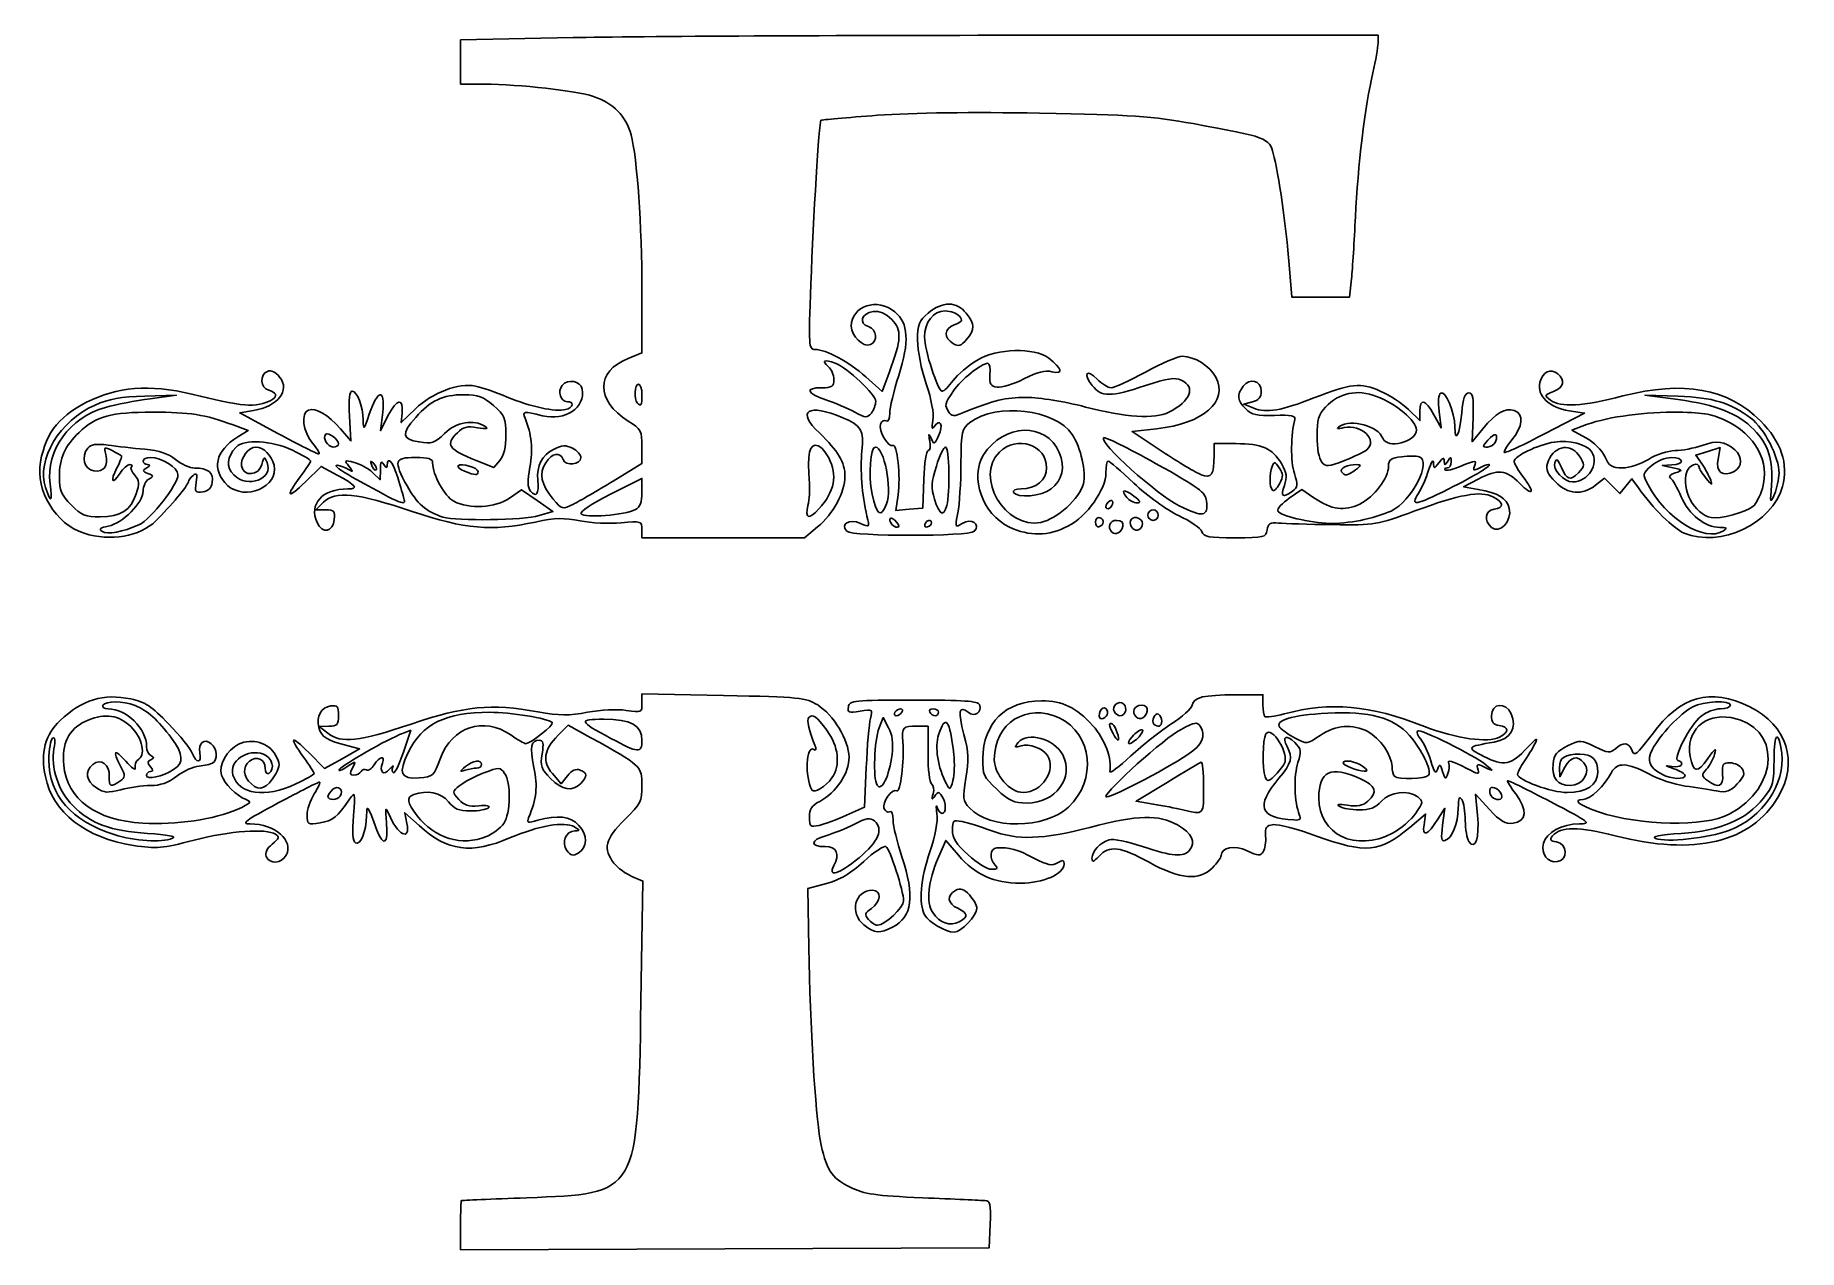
# Model space of a CAD drawing. Header units: centimetres. Extents: x -5.8 to 7.6, y -4.3 to 4.9.
import ezdxf

# ---------------------------------------------------------------- set-up
doc = ezdxf.new("R2010")
doc.units = ezdxf.units.CM
doc.header["$MEASUREMENT"] = 0
doc.layers.add('Layer 1', color=7, linetype='Continuous')

msp = doc.modelspace()

# ---------------------------------------------------------------- linework, layer by layer
at = {"layer": 'Layer 1'}
for points, knots in [([(-5.4341, 1.15576), (-5.64968, 1.22458), (-5.80459, 1.4783), (-5.76483, 1.69744), (-5.76483, 1.69744), (-5.72295, 1.92824), (-5.61444, 2.05837), (-5.37085, 2.16988), (-5.37085, 2.16988), (-5.13835, 2.27632), (-4.89129, 2.28407), (-4.55391, 2.19549), (-4.55391, 2.19549), (-4.41043, 2.15782), (-4.24594, 2.127), (-4.18837, 2.127), (-4.18837, 2.127), (-4.02314, 2.127), (-3.91232, 2.20861), (-4.03426, 2.2405), (-4.03426, 2.2405), (-4.0991, 2.25746), (-4.10561, 2.35971), (-4.04337, 2.3836), (-4.04337, 2.3836), (-4.01539, 2.39434), (-3.98207, 2.37881), (-3.95115, 2.34063), (-3.95115, 2.34063), (-3.86886, 2.239), (-3.96338, 2.11822), (-4.15047, 2.08594), (-4.15047, 2.08594), (-4.15047, 2.08594), (-4.25344, 2.06817), (-4.25344, 2.06817), (-4.25344, 2.06817), (-4.25344, 2.06817), (-3.96526, 1.91301), (-3.96526, 1.91301), (-3.96526, 1.91301), (-3.80676, 1.82767), (-3.66709, 1.75756), (-3.65488, 1.75722), (-3.65488, 1.75722), (-3.64267, 1.75688), (-3.66351, 1.79323), (-3.70118, 1.838), (-3.70118, 1.838), (-3.77615, 1.92709), (-3.79324, 2.06671), (-3.73206, 2.09019), (-3.73206, 2.09019), (-3.67777, 2.11102), (-3.58327, 2.05569), (-3.49082, 1.94893), (-3.49082, 1.94893), (-3.49082, 1.94893), (-3.4104, 1.85606), (-3.4104, 1.85606), (-3.4104, 1.85606), (-3.4104, 1.85606), (-3.42104, 2.04445), (-3.42104, 2.04445), (-3.42104, 2.04445), (-3.42835, 2.17383), (-3.42226, 2.23284), (-3.40159, 2.23284), (-3.40159, 2.23284), (-3.36302, 2.23284), (-3.32049, 2.12122), (-3.31776, 2.01284), (-3.31776, 2.01284), (-3.3158, 1.93483), (-3.31236, 1.93825), (-3.27146, 2.05895), (-3.27146, 2.05895), (-3.20758, 2.24745), (-3.14788, 2.25603), (-3.16949, 2.07362), (-3.16949, 2.07362), (-3.16949, 2.07362), (-3.18606, 1.9337), (-3.18606, 1.9337), (-3.18606, 1.9337), (-3.18606, 1.9337), (-3.1273, 2.0502), (-3.1273, 2.0502), (-3.1273, 2.0502), (-3.06381, 2.17606), (-3.01152, 2.18463), (-3.02235, 2.0674), (-3.02235, 2.0674), (-3.02235, 2.0674), (-3.02908, 1.99456), (-3.02908, 1.99456), (-3.02908, 1.99456), (-3.02908, 1.99456), (-2.92162, 2.09885), (-2.92162, 2.09885), (-2.92162, 2.09885), (-2.79444, 2.22227), (-2.5933, 2.29865), (-2.46667, 2.27161), (-2.46667, 2.27161), (-2.41935, 2.2615), (-2.31128, 2.22431), (-2.22652, 2.18895), (-2.22652, 2.18895), (-2.05048, 2.11552), (-1.85764, 2.07397), (-1.78323, 2.09343), (-1.78323, 2.09343), (-1.72473, 2.10873), (-1.71433, 2.15347), (-1.76926, 2.15347), (-1.76926, 2.15347), (-1.82085, 2.15347), (-1.84541, 2.23201), (-1.80794, 2.27716), (-1.80794, 2.27716), (-1.76546, 2.32834), (-1.66899, 2.31044), (-1.65731, 2.24921), (-1.65731, 2.24921), (-1.6305, 2.10866), (-1.78346, 2.00579), (-1.95731, 2.04746), (-1.95731, 2.04746), (-2.10206, 2.08215), (-2.11125, 2.08078), (-2.08938, 2.02779), (-2.08938, 2.02779), (-2.04052, 1.9094), (-2.02888, 1.78984), (-2.05335, 1.65752), (-2.05335, 1.65752), (-2.07294, 1.55155), (-2.07152, 1.50481), (-2.04783, 1.47627), (-2.04783, 1.47627), (-2.0036, 1.42298), (-1.98395, 1.45223), (-1.99304, 1.55781), (-1.99304, 1.55781), (-2.00273, 1.67026), (-1.96325, 1.74532), (-1.8687, 1.79421), (-1.8687, 1.79421), (-1.80923, 1.82496), (-1.78239, 1.82615), (-1.73058, 1.80032), (-1.73058, 1.80032), (-1.69521, 1.78269), (-1.66627, 1.75075), (-1.66627, 1.72935), (-1.66627, 1.72935), (-1.66627, 1.67513), (-1.78152, 1.66294), (-1.80151, 1.71505), (-1.80151, 1.71505), (-1.82508, 1.77648), (-1.88408, 1.76554), (-1.93316, 1.69064), (-1.93316, 1.69064), (-1.98607, 1.60989), (-1.96844, 1.52501), (-1.87591, 1.41505), (-1.87591, 1.41505), (-1.80866, 1.33512), (-1.80657, 1.33459), (-1.72377, 1.37642), (-1.72377, 1.37642), (-1.6776, 1.39975), (-1.54159, 1.47858), (-1.42154, 1.5516), (-1.42154, 1.5516), (-1.42154, 1.5516), (-1.20326, 1.68437), (-1.20326, 1.68437), (-1.20326, 1.68437), (-1.20326, 1.68437), (-1.20326, 1.81276), (-1.20326, 1.81276), (-1.20326, 1.81276), (-1.20326, 1.9333), (-1.20959, 1.94514), (-1.30682, 2.00652), (-1.30682, 2.00652), (-1.55571, 2.16364), (-1.55603, 2.38231), (-1.30752, 2.48175), (-1.30752, 2.48175), (-1.30752, 2.48175), (-1.20326, 2.52347), (-1.20326, 2.52347), (-1.20326, 2.52347), (-1.20326, 2.52347), (-1.2035, 2.99332), (-1.2035, 2.99332), (-1.2035, 2.99332), (-1.20374, 3.49154), (-1.2391, 4.00135), (-1.28561, 4.17719), (-1.28561, 4.17719), (-1.32265, 4.31725), (-1.42206, 4.41822), (-1.57188, 4.46798), (-1.57188, 4.46798), (-1.70689, 4.51283), (-2.12443, 4.55945), (-2.4005, 4.5605), (-2.4005, 4.5605), (-2.4005, 4.5605), (-2.57909, 4.56118), (-2.57909, 4.56118), (-2.57909, 4.56118), (-2.57909, 4.56118), (-2.57909, 4.72888), (-2.57909, 4.72888), (-2.57909, 4.72888), (-2.57909, 4.72888), (-2.57909, 4.89658), (-2.57909, 4.89658), (-2.57909, 4.89658), (-2.57909, 4.89658), (-1.72581, 4.91404), (-1.72581, 4.91404), (-1.72581, 4.91404), (-1.25651, 4.92364), (0.30917, 4.93152), (1.75346, 4.93155), (1.75346, 4.93155), (1.75346, 4.93155), (4.37945, 4.9316), (4.37945, 4.9316), (4.37945, 4.9316), (4.37945, 4.9316), (4.37906, 4.87207), (4.37906, 4.87207), (4.37906, 4.87207), (4.37885, 4.83933), (4.3612, 4.73843), (4.33984, 4.64785), (4.33984, 4.64785), (4.28229, 4.40376), (4.22491, 3.93035), (4.20747, 3.55576), (4.20747, 3.55576), (4.199, 3.37386), (4.18575, 3.16252), (4.17803, 3.08612), (4.17803, 3.08612), (4.17803, 3.08612), (4.16398, 2.94721), (4.16398, 2.94721), (4.16398, 2.94721), (4.16398, 2.94721), (3.9444, 2.94721), (3.9444, 2.94721), (3.9444, 2.94721), (3.9444, 2.94721), (3.72482, 2.94721), (3.72482, 2.94721), (3.72482, 2.94721), (3.72482, 2.94721), (3.70577, 3.19195), (3.70577, 3.19195), (3.70577, 3.19195), (3.68372, 3.47535), (3.62472, 3.88707), (3.58507, 4.03433), (3.58507, 4.03433), (3.55279, 4.1542), (3.53694, 4.16012), (2.97715, 4.26149), (2.97715, 4.26149), (2.66807, 4.31746), (2.51128, 4.32818), (1.81298, 4.34107), (1.81298, 4.34107), (1.3044, 4.35046), (0.84983, 4.34453), (0.58364, 4.32505), (0.58364, 4.32505), (0.35134, 4.30804), (0.15802, 4.29087), (0.15404, 4.28689), (0.15404, 4.28689), (0.14081, 4.27366), (0.09618, 3.54976), (0.07756, 3.04644), (0.07756, 3.04644), (0.05997, 2.57107), (0.0613, 2.55032), (0.10927, 2.54977), (0.10927, 2.54977), (0.19463, 2.54878), (0.3654, 2.45662), (0.49461, 2.34182), (0.49461, 2.34182), (0.49461, 2.34182), (0.61822, 2.23199), (0.61822, 2.23199), (0.61822, 2.23199), (0.61822, 2.23199), (0.67117, 2.37351), (0.67117, 2.37351), (0.67117, 2.37351), (0.76611, 2.62727), (0.76948, 2.69667), (0.69066, 2.7755), (0.69066, 2.7755), (0.64265, 2.82351), (0.59919, 2.84226), (0.54931, 2.8365), (0.54931, 2.8365), (0.4612, 2.82632), (0.4374, 2.74745), (0.51501, 2.72282), (0.51501, 2.72282), (0.57876, 2.70258), (0.58819, 2.60882), (0.52876, 2.58601), (0.52876, 2.58601), (0.47296, 2.5646), (0.38422, 2.65081), (0.38422, 2.72644), (0.38422, 2.72644), (0.38422, 2.87915), (0.58651, 2.94537), (0.71511, 2.83475), (0.71511, 2.83475), (0.81819, 2.74609), (0.8264, 2.60854), (0.74395, 2.35193), (0.74395, 2.35193), (0.70654, 2.23551), (0.67579, 2.10682), (0.6756, 2.06594), (0.6756, 2.06594), (0.67541, 2.02285), (0.66407, 1.99854), (0.64862, 2.00809), (0.64862, 2.00809), (0.63396, 2.01715), (0.6148, 2.00585), (0.60602, 1.98299), (0.60602, 1.98299), (0.58789, 1.93575), (0.66605, 1.80072), (0.69954, 1.82142), (0.69954, 1.82142), (0.73225, 1.84164), (0.75975, 1.58389), (0.73938, 1.44805), (0.73938, 1.44805), (0.73938, 1.44805), (0.72163, 1.32971), (0.72163, 1.32971), (0.72163, 1.32971), (0.72163, 1.32971), (0.82412, 1.33812), (0.82412, 1.33812), (0.82412, 1.33812), (0.82412, 1.33812), (0.92661, 1.34653), (0.92661, 1.34653), (0.92661, 1.34653), (0.92661, 1.34653), (0.93429, 1.56481), (0.93429, 1.56481), (0.93429, 1.56481), (0.93852, 1.68486), (0.95363, 1.78309), (0.96787, 1.78309), (0.96787, 1.78309), (0.98211, 1.78309), (0.9874, 1.81583), (0.97962, 1.85585), (0.97962, 1.85585), (0.9683, 1.91411), (0.97019, 1.91807), (0.98912, 1.87569), (0.98912, 1.87569), (1.01145, 1.8257), (1.01464, 1.8268), (1.04674, 1.89565), (1.04674, 1.89565), (1.08375, 1.97501), (1.05965, 2.03053), (1.01554, 1.96753), (1.01554, 1.96753), (0.99533, 1.93866), (0.99203, 1.95038), (1.00275, 2.0129), (1.00275, 2.0129), (1.01195, 2.06652), (0.9935, 2.1669), (0.95206, 2.28873), (0.95206, 2.28873), (0.91552, 2.39616), (0.88691, 2.5411), (0.88691, 2.6188), (0.88691, 2.6188), (0.88691, 2.74101), (0.8965, 2.7654), (0.96832, 2.82583), (0.96832, 2.82583), (1.0754, 2.91594), (1.18394, 2.91548), (1.25541, 2.82461), (1.25541, 2.82461), (1.32338, 2.7382), (1.32397, 2.70525), (1.25899, 2.62606), (1.25899, 2.62606), (1.21726, 2.57521), (1.19882, 2.56904), (1.15977, 2.59289), (1.15977, 2.59289), (1.08328, 2.63961), (1.08601, 2.70565), (1.16568, 2.73594), (1.16568, 2.73594), (1.22454, 2.75832), (1.23108, 2.7696), (1.20405, 2.80216), (1.20405, 2.80216), (1.18613, 2.82375), (1.13789, 2.84141), (1.09684, 2.84141), (1.09684, 2.84141), (1.00613, 2.84141), (0.93983, 2.75731), (0.93983, 2.64222), (0.93983, 2.64222), (0.93983, 2.54316), (1.04135, 2.23287), (1.07376, 2.23287), (1.07376, 2.23287), (1.08654, 2.23287), (1.12414, 2.26975), (1.15732, 2.31483), (1.15732, 2.31483), (1.1905, 2.35991), (1.27122, 2.42837), (1.33671, 2.46697), (1.33671, 2.46697), (1.49386, 2.55959), (1.76846, 2.56747), (1.88211, 2.48262), (1.88211, 2.48262), (1.98447, 2.40619), (1.99584, 2.3581), (1.90623, 2.38059), (1.90623, 2.38059), (1.85582, 2.39324), (1.795, 2.3778), (1.69404, 2.32672), (1.69404, 2.32672), (1.6162, 2.28734), (1.52479, 2.25905), (1.49091, 2.26385), (1.49091, 2.26385), (1.43914, 2.2712), (1.43039, 2.2863), (1.43603, 2.35856), (1.43603, 2.35856), (1.43972, 2.40585), (1.43255, 2.44453), (1.4201, 2.44453), (1.4201, 2.44453), (1.3715, 2.44453), (1.2159, 2.31974), (1.15875, 2.23494), (1.15875, 2.23494), (1.09095, 2.13433), (1.0898, 2.12899), (1.12426, 2.07448), (1.12426, 2.07448), (1.14563, 2.04069), (1.16138, 2.04015), (1.2363, 2.07068), (1.2363, 2.07068), (1.47514, 2.168), (1.54872, 2.1858), (1.71057, 2.18544), (1.71057, 2.18544), (1.81547, 2.1852), (1.9963, 2.1561), (2.16036, 2.11303), (2.16036, 2.11303), (2.46035, 2.03429), (2.68935, 2.01982), (2.79203, 2.0731), (2.79203, 2.0731), (2.95876, 2.15963), (2.99985, 2.2645), (2.88715, 2.31585), (2.88715, 2.31585), (2.836, 2.33916), (2.78319, 2.33132), (2.61586, 2.2756), (2.61586, 2.2756), (2.35132, 2.1875), (2.28145, 2.18751), (2.21211, 2.27565), (2.21211, 2.27565), (2.13931, 2.36819), (2.16748, 2.40509), (2.24882, 2.32375), (2.24882, 2.32375), (2.28426, 2.28831), (2.33177, 2.25931), (2.3544, 2.25931), (2.3544, 2.25931), (2.37703, 2.25931), (2.49463, 2.31289), (2.61575, 2.37837), (2.61575, 2.37837), (2.73686, 2.44385), (2.86236, 2.49743), (2.89462, 2.49743), (2.89462, 2.49743), (2.98748, 2.49743), (3.1049, 2.42414), (3.14915, 2.33858), (3.14915, 2.33858), (3.24513, 2.15298), (3.05674, 1.98956), (2.69868, 1.94783), (2.69868, 1.94783), (2.69868, 1.94783), (2.5141, 1.92632), (2.5141, 1.92632), (2.5141, 1.92632), (2.5141, 1.92632), (2.74188, 1.77608), (2.74188, 1.77608), (2.74188, 1.77608), (2.86716, 1.69345), (3.00009, 1.61427), (3.03729, 1.60013), (3.03729, 1.60013), (3.11578, 1.57029), (3.13587, 1.59992), (3.13587, 1.74554), (3.13587, 1.74554), (3.13587, 1.74554), (3.13587, 1.83599), (3.13587, 1.83599), (3.13587, 1.83599), (3.13587, 1.83599), (3.30123, 1.8356), (3.30123, 1.8356), (3.30123, 1.8356), (3.49784, 1.83514), (3.57855, 1.79959), (3.64627, 1.68363), (3.64627, 1.68363), (3.6871, 1.61372), (3.69136, 1.58265), (3.66894, 1.51832), (3.66894, 1.51832), (3.63881, 1.43189), (3.65524, 1.42), (3.72963, 1.47439), (3.72963, 1.47439), (3.77257, 1.50579), (3.77425, 1.52067), (3.74489, 1.60965), (3.74489, 1.60965), (3.71595, 1.69733), (3.71724, 1.91026), (3.74736, 2.01841), (3.74736, 2.01841), (3.75547, 2.04752), (3.72309, 2.05413), (3.59407, 2.04968), (3.59407, 2.04968), (3.45931, 2.04504), (3.42087, 2.05369), (3.37579, 2.09877), (3.37579, 2.09877), (3.31227, 2.16229), (3.30743, 2.20408), (3.3559, 2.27037), (3.3559, 2.27037), (3.40536, 2.33801), (3.49306, 2.31456), (3.49306, 2.23369), (3.49306, 2.23369), (3.49306, 2.18705), (3.47468, 2.16428), (3.42691, 2.15178), (3.42691, 2.15178), (3.42691, 2.15178), (3.36076, 2.13446), (3.36076, 2.13446), (3.36076, 2.13446), (3.36076, 2.13446), (3.43679, 2.1037), (3.43679, 2.1037), (3.43679, 2.1037), (3.53104, 2.06557), (3.64867, 2.08567), (3.89213, 2.1815), (3.89213, 2.1815), (4.17424, 2.29255), (4.2468, 2.30009), (4.39654, 2.23395), (4.39654, 2.23395), (4.46715, 2.20276), (4.56362, 2.1398), (4.61091, 2.09403), (4.61091, 2.09403), (4.61091, 2.09403), (4.6969, 2.01082), (4.6969, 2.01082), (4.6969, 2.01082), (4.6969, 2.01082), (4.6969, 2.08216), (4.6969, 2.08216), (4.6969, 2.08216), (4.6969, 2.18201), (4.73894, 2.17098), (4.80313, 2.05428), (4.80313, 2.05428), (4.80313, 2.05428), (4.8577, 1.95506), (4.8577, 1.95506), (4.8577, 1.95506), (4.8577, 1.95506), (4.84218, 2.07839), (4.84218, 2.07839), (4.84218, 2.07839), (4.83267, 2.15397), (4.83761, 2.20849), (4.85494, 2.2192), (4.85494, 2.2192), (4.89163, 2.24187), (4.96149, 2.07502), (4.96149, 1.96473), (4.96149, 1.96473), (4.96149, 1.82942), (4.9996, 1.90514), (5.01426, 2.06957), (5.01426, 2.06957), (5.02405, 2.17939), (5.03828, 2.21965), (5.06732, 2.21965), (5.06732, 2.21965), (5.09953, 2.21965), (5.1056, 2.18476), (5.09952, 2.03444), (5.09952, 2.03444), (5.09952, 2.03444), (5.09203, 1.84923), (5.09203, 1.84923), (5.09203, 1.84923), (5.09203, 1.84923), (5.17435, 1.94863), (5.17435, 1.94863), (5.17435, 1.94863), (5.27382, 2.06874), (5.34305, 2.10901), (5.41227, 2.08704), (5.41227, 2.08704), (5.48594, 2.06366), (5.478, 1.96231), (5.39475, 1.86337), (5.39475, 1.86337), (5.35656, 1.81798), (5.33068, 1.77547), (5.33725, 1.76891), (5.33725, 1.76891), (5.34382, 1.76234), (5.48346, 1.82679), (5.64757, 1.91213), (5.64757, 1.91213), (5.64757, 1.91213), (5.94595, 2.06729), (5.94595, 2.06729), (5.94595, 2.06729), (5.94595, 2.06729), (5.82773, 2.08502), (5.82773, 2.08502), (5.82773, 2.08502), (5.67733, 2.10757), (5.58239, 2.19959), (5.60726, 2.29869), (5.60726, 2.29869), (5.62783, 2.38066), (5.68788, 2.41009), (5.74234, 2.36489), (5.74234, 2.36489), (5.8027, 2.31479), (5.78934, 2.26095), (5.70893, 2.23025), (5.70893, 2.23025), (5.63866, 2.20342), (5.63793, 2.20118), (5.68753, 2.16476), (5.68753, 2.16476), (5.76368, 2.10885), (5.93226, 2.11867), (6.23502, 2.19667), (6.23502, 2.19667), (6.69406, 2.31492), (7.03448, 2.25355), (7.27971, 2.00831), (7.27971, 2.00831), (7.43678, 1.85124), (7.49372, 1.68105), (7.44645, 1.50988), (7.44645, 1.50988), (7.36877, 1.22854), (6.97433, 1.04223), (6.70026, 1.15742), (6.70026, 1.15742), (6.61952, 1.19135), (6.46208, 1.3471), (6.35409, 1.49988), (6.35409, 1.49988), (6.35409, 1.49988), (6.30472, 1.56972), (6.30472, 1.56972), (6.30472, 1.56972), (6.30472, 1.56972), (6.25912, 1.51341), (6.25912, 1.51341), (6.25912, 1.51341), (6.25912, 1.51341), (6.21352, 1.4571), (6.21352, 1.4571), (6.21352, 1.4571), (6.21352, 1.4571), (6.15528, 1.51534), (6.15528, 1.51534), (6.15528, 1.51534), (6.15528, 1.51534), (6.09704, 1.57358), (6.09704, 1.57358), (6.09704, 1.57358), (6.09704, 1.57358), (6.0284, 1.51959), (6.0284, 1.51959), (6.0284, 1.51959), (5.92866, 1.44114), (5.81948, 1.4502), (5.72489, 1.54478), (5.72489, 1.54478), (5.66493, 1.60474), (5.65002, 1.63846), (5.66345, 1.68369), (5.66345, 1.68369), (5.70159, 1.81204), (5.83061, 1.84874), (5.89925, 1.75075), (5.89925, 1.75075), (5.95055, 1.67751), (5.95051, 1.66466), (5.89885, 1.61301), (5.89885, 1.61301), (5.83822, 1.55238), (5.8098, 1.56139), (5.77106, 1.65355), (5.77106, 1.65355), (5.74434, 1.7171), (5.7328, 1.72594), (5.72002, 1.69264), (5.72002, 1.69264), (5.70013, 1.64082), (5.78785, 1.54498), (5.85517, 1.54498), (5.85517, 1.54498), (5.97371, 1.54498), (6.05876, 1.68088), (5.99902, 1.77484), (5.99902, 1.77484), (5.96336, 1.83092), (5.82741, 1.86591), (5.71672, 1.84749), (5.71672, 1.84749), (5.59038, 1.82646), (5.41126, 1.74082), (5.41126, 1.70143), (5.41126, 1.70143), (5.41126, 1.6862), (5.44103, 1.63472), (5.47741, 1.58702), (5.47741, 1.58702), (5.57313, 1.46152), (5.5586, 1.4294), (5.4536, 1.5344), (5.4536, 1.5344), (5.34845, 1.63955), (5.2909, 1.64541), (5.13902, 1.56645), (5.13902, 1.56645), (5.13902, 1.56645), (5.02763, 1.50854), (5.02763, 1.50854), (5.02763, 1.50854), (5.02763, 1.50854), (5.13885, 1.48867), (5.13885, 1.48867), (5.13885, 1.48867), (5.29238, 1.46124), (5.35482, 1.42278), (5.37475, 1.34339), (5.37475, 1.34339), (5.39809, 1.25042), (5.30279, 1.14834), (5.24074, 1.19984), (5.24074, 1.19984), (5.17915, 1.25096), (5.18943, 1.3282), (5.25914, 1.3381), (5.25914, 1.3381), (5.33621, 1.34905), (5.3326, 1.39075), (5.25096, 1.4325), (5.25096, 1.4325), (5.15872, 1.47967), (4.997, 1.45033), (4.65722, 1.32478), (4.65722, 1.32478), (4.37061, 1.21888), (4.36114, 1.2173), (4.03545, 1.22116), (4.03545, 1.22116), (3.85355, 1.22332), (3.669, 1.2286), (3.62535, 1.2329), (3.62535, 1.2329), (3.56029, 1.23931), (3.54445, 1.22998), (3.53752, 1.18119), (3.53752, 1.18119), (3.52948, 1.12457), (3.51761, 1.12166), (3.29456, 1.12166), (3.29456, 1.12166), (3.09503, 1.12166), (3.05764, 1.12857), (3.04387, 1.16796), (3.04387, 1.16796), (3.03497, 1.19343), (2.95541, 1.2485), (2.86709, 1.29034), (2.86709, 1.29034), (2.77568, 1.33364), (2.62947, 1.43908), (2.52771, 1.53508), (2.52771, 1.53508), (2.42938, 1.62784), (2.34144, 1.70374), (2.33229, 1.70374), (2.33229, 1.70374), (2.32315, 1.70374), (2.31566, 1.66341), (2.31566, 1.61413), (2.31566, 1.61413), (2.31566, 1.48636), (2.17229, 1.28517), (2.02707, 1.20916), (2.02707, 1.20916), (1.88217, 1.13331), (1.73232, 1.1312), (1.58418, 1.20291), (1.58418, 1.20291), (1.3783, 1.30258), (1.27965, 1.57773), (1.38794, 1.75029), (1.38794, 1.75029), (1.53899, 1.99097), (1.86364, 2.00096), (1.96101, 1.76791), (1.96101, 1.76791), (2.00797, 1.65551), (1.98668, 1.56061), (1.89902, 1.49166), (1.89902, 1.49166), (1.82825, 1.43599), (1.6433, 1.41906), (1.61452, 1.46562), (1.61452, 1.46562), (1.60509, 1.48088), (1.62992, 1.49208), (1.67322, 1.49208), (1.67322, 1.49208), (1.78414, 1.49208), (1.86588, 1.56007), (1.86588, 1.65233), (1.86588, 1.65233), (1.86588, 1.82674), (1.63849, 1.9021), (1.50749, 1.77109), (1.50749, 1.77109), (1.31748, 1.58108), (1.55008, 1.18718), (1.82214, 1.23822), (1.82214, 1.23822), (1.93994, 1.26032), (2.11842, 1.42165), (2.14581, 1.53081), (2.14581, 1.53081), (2.16783, 1.61853), (2.12482, 1.80612), (2.06002, 1.90502), (2.06002, 1.90502), (1.93443, 2.09669), (1.48535, 2.14882), (1.28379, 1.99513), (1.28379, 1.99513), (1.22136, 1.94753), (1.21757, 1.93013), (1.21629, 1.68531), (1.21629, 1.68531), (1.21554, 1.54265), (1.20489, 1.37415), (1.19261, 1.31086), (1.19261, 1.31086), (1.17075, 1.19816), (1.17144, 1.19651), (1.22638, 1.23082), (1.22638, 1.23082), (1.29486, 1.27358), (1.37038, 1.22412), (1.31744, 1.17118), (1.31744, 1.17118), (1.27616, 1.1299), (0.39184, 1.1299), (0.35056, 1.17118), (0.35056, 1.17118), (0.29609, 1.22565), (0.37014, 1.26885), (0.45315, 1.23103), (0.45315, 1.23103), (0.52317, 1.19913), (0.52342, 1.1994), (0.50316, 1.28599), (0.50316, 1.28599), (0.46476, 1.45005), (0.45037, 1.63769), (0.46531, 1.7795), (0.46531, 1.7795), (0.48202, 1.93812), (0.46211, 1.97258), (0.31922, 2.03228), (0.31922, 2.03228), (0.05481, 2.14276), (-0.03454, 2.08419), (0.14208, 1.91618), (0.14208, 1.91618), (0.2848, 1.78042), (0.33659, 1.69341), (0.33659, 1.58942), (0.33659, 1.58942), (0.33659, 1.46744), (0.24697, 1.30199), (0.1276, 1.2036), (0.1276, 1.2036), (0.1276, 1.2036), (0.0282, 1.12167), (0.0282, 1.12167), (0.0282, 1.12167), (0.0282, 1.12167), (-0.58754, 1.12167), (-0.58754, 1.12167), (-0.58754, 1.12167), (-0.58754, 1.12167), (-1.20328, 1.12167), (-1.20328, 1.12167), (-1.20328, 1.12167), (-1.20328, 1.12167), (-1.20328, 1.18531), (-1.20328, 1.18531), (-1.20328, 1.18531), (-1.20328, 1.24701), (-1.20808, 1.24851), (-1.36122, 1.23463), (-1.36122, 1.23463), (-1.44809, 1.22675), (-1.58799, 1.23384), (-1.67211, 1.25038), (-1.67211, 1.25038), (-1.79507, 1.27456), (-1.86137, 1.27276), (-2.01026, 1.24121), (-2.01026, 1.24121), (-2.34932, 1.16937), (-2.54076, 1.18585), (-2.94542, 1.32174), (-2.94542, 1.32174), (-3.36225, 1.46172), (-3.53006, 1.47894), (-3.61821, 1.3908), (-3.61821, 1.3908), (-3.61821, 1.3908), (-3.67567, 1.33334), (-3.67567, 1.33334), (-3.67567, 1.33334), (-3.67567, 1.33334), (-3.60189, 1.33334), (-3.60189, 1.33334), (-3.60189, 1.33334), (-3.53706, 1.33334), (-3.52912, 1.32454), (-3.53648, 1.26081), (-3.53648, 1.26081), (-3.54765, 1.16407), (-3.62716, 1.1495), (-3.66698, 1.2369), (-3.66698, 1.2369), (-3.73159, 1.37871), (-3.62787, 1.49209), (-3.43351, 1.49209), (-3.43351, 1.49209), (-3.34927, 1.49209), (-3.3696, 1.51803), (-3.51587, 1.59717), (-3.51587, 1.59717), (-3.51587, 1.59717), (-3.63673, 1.66257), (-3.63673, 1.66257), (-3.63673, 1.66257), (-3.63673, 1.66257), (-3.75615, 1.54536), (-3.75615, 1.54536), (-3.75615, 1.54536), (-3.89244, 1.41161), (-3.91136, 1.42962), (-3.79546, 1.58279), (-3.79546, 1.58279), (-3.75221, 1.63995), (-3.71682, 1.69447), (-3.71682, 1.70394), (-3.71682, 1.70394), (-3.71682, 1.71341), (-3.77836, 1.74999), (-3.85358, 1.78522), (-3.85358, 1.78522), (-4.01222, 1.85952), (-4.22292, 1.87151), (-4.28189, 1.80959), (-4.28189, 1.80959), (-4.35233, 1.73562), (-4.35852, 1.65754), (-4.2987, 1.59772), (-4.2987, 1.59772), (-4.19375, 1.49277), (-3.99424, 1.56872), (-4.04698, 1.69355), (-4.04698, 1.69355), (-4.06609, 1.73879), (-4.06968, 1.73728), (-4.08546, 1.6773), (-4.08546, 1.6773), (-4.10838, 1.59014), (-4.22867, 1.58247), (-4.24078, 1.66739), (-4.24078, 1.66739), (-4.24928, 1.72697), (-4.18497, 1.80959), (-4.13009, 1.80959), (-4.13009, 1.80959), (-4.07405, 1.80959), (-4.01151, 1.74658), (-3.99355, 1.67202), (-3.99355, 1.67202), (-3.9544, 1.50954), (-4.21501, 1.39677), (-4.34651, 1.51929), (-4.34651, 1.51929), (-4.47063, 1.63492), (-4.43926, 1.78366), (-4.26892, 1.88725), (-4.26892, 1.88725), (-4.26892, 1.88725), (-4.18889, 1.93592), (-4.18889, 1.93592), (-4.18889, 1.93592), (-4.18889, 1.93592), (-4.30343, 1.97753), (-4.30343, 1.97753), (-4.30343, 1.97753), (-4.52103, 2.05658), (-4.63073, 2.07389), (-4.91491, 2.07404), (-4.91491, 2.07404), (-5.2285, 2.0742), (-5.34381, 2.04245), (-5.47205, 1.92065), (-5.47205, 1.92065), (-5.57987, 1.81823), (-5.62182, 1.72377), (-5.62182, 1.58338), (-5.62182, 1.58338), (-5.62182, 1.47875), (-5.60837, 1.44691), (-5.53186, 1.3704), (-5.53186, 1.3704), (-5.45415, 1.29269), (-5.42434, 1.28044), (-5.31285, 1.28044), (-5.31285, 1.28044), (-5.15657, 1.28044), (-5.08057, 1.32868), (-5.03916, 1.45416), (-5.03916, 1.45416), (-5.01305, 1.53327), (-5.01486, 1.55583), (-5.05042, 1.59513), (-5.05042, 1.59513), (-5.07371, 1.62086), (-5.0848, 1.64988), (-5.07507, 1.65962), (-5.07507, 1.65962), (-5.06534, 1.66935), (-5.07099, 1.67732), (-5.08763, 1.67732), (-5.08763, 1.67732), (-5.10427, 1.67732), (-5.13763, 1.64718), (-5.16177, 1.61035), (-5.16177, 1.61035), (-5.22199, 1.51844), (-5.23877, 1.54738), (-5.18525, 1.65086), (-5.18525, 1.65086), (-5.16128, 1.69722), (-5.14552, 1.73839), (-5.15023, 1.74234), (-5.15023, 1.74234), (-5.15494, 1.74629), (-5.1872, 1.76433), (-5.22191, 1.78242), (-5.22191, 1.78242), (-5.28107, 1.81325), (-5.28404, 1.81138), (-5.26931, 1.75271), (-5.26931, 1.75271), (-5.24792, 1.6675), (-5.28424, 1.61796), (-5.36022, 1.6287), (-5.36022, 1.6287), (-5.43354, 1.63907), (-5.46008, 1.73621), (-5.40706, 1.80009), (-5.40706, 1.80009), (-5.38168, 1.83067), (-5.34395, 1.83654), (-5.25289, 1.82407), (-5.25289, 1.82407), (-5.18658, 1.81499), (-5.06119, 1.80088), (-4.97425, 1.7927), (-4.97425, 1.7927), (-4.86102, 1.78206), (-4.79476, 1.75983), (-4.74071, 1.71434), (-4.74071, 1.71434), (-4.69921, 1.67942), (-4.63342, 1.65066), (-4.59452, 1.65044), (-4.59452, 1.65044), (-4.49422, 1.64987), (-4.45162, 1.61502), (-4.46194, 1.54202), (-4.46194, 1.54202), (-4.46802, 1.499), (-4.49091, 1.47603), (-4.53374, 1.46997), (-4.53374, 1.46997), (-4.59019, 1.46199), (-4.5954, 1.46934), (-4.58472, 1.54209), (-4.58472, 1.54209), (-4.57519, 1.60703), (-4.57977, 1.61734), (-4.60784, 1.59404), (-4.60784, 1.59404), (-4.6271, 1.57806), (-4.64285, 1.5564), (-4.64285, 1.54591), (-4.64285, 1.54591), (-4.64285, 1.52355), (-4.78242, 1.35624), (-4.88967, 1.25004), (-4.88967, 1.25004), (-5.01091, 1.12998), (-5.23284, 1.09159), (-5.43415, 1.15585), (-5.43415, 1.15585), (-5.43415, 1.15585), (-5.4341, 1.15576), (-5.4341, 1.15576)], [0, 0, 0, 0, 0.00332226, 0.00332226, 0.00332226, 0.00332226, 0.00664452, 0.00664452, 0.00664452, 0.00664452, 0.00996678, 0.00996678, 0.00996678, 0.00996678, 0.01328904, 0.01328904, 0.01328904, 0.01328904, 0.0166113, 0.0166113, 0.0166113, 0.0166113, 0.01993355, 0.01993355, 0.01993355, 0.01993355, 0.02325581, 0.02325581, 0.02325581, 0.02325581, 0.02657807, 0.02657807, 0.02657807, 0.02657807, 0.02990033, 0.02990033, 0.02990033, 0.02990033, 0.03322259, 0.03322259, 0.03322259, 0.03322259, 0.03654485, 0.03654485, 0.03654485, 0.03654485, 0.03986711, 0.03986711, 0.03986711, 0.03986711, 0.04318937, 0.04318937, 0.04318937, 0.04318937, 0.04651163, 0.04651163, 0.04651163, 0.04651163, 0.04983389, 0.04983389, 0.04983389, 0.04983389, 0.05315615, 0.05315615, 0.05315615, 0.05315615, 0.05647841, 0.05647841, 0.05647841, 0.05647841, 0.05980066, 0.05980066, 0.05980066, 0.05980066, 0.06312292, 0.06312292, 0.06312292, 0.06312292, 0.06644518, 0.06644518, 0.06644518, 0.06644518, 0.06976744, 0.06976744, 0.06976744, 0.06976744, 0.0730897, 0.0730897, 0.0730897, 0.0730897, 0.07641196, 0.07641196, 0.07641196, 0.07641196, 0.07973422, 0.07973422, 0.07973422, 0.07973422, 0.08305648, 0.08305648, 0.08305648, 0.08305648, 0.08637874, 0.08637874, 0.08637874, 0.08637874, 0.089701, 0.089701, 0.089701, 0.089701, 0.09302326, 0.09302326, 0.09302326, 0.09302326, 0.09634551, 0.09634551, 0.09634551, 0.09634551, 0.09966777, 0.09966777, 0.09966777, 0.09966777, 0.10299003, 0.10299003, 0.10299003, 0.10299003, 0.10631229, 0.10631229, 0.10631229, 0.10631229, 0.10963455, 0.10963455, 0.10963455, 0.10963455, 0.11295681, 0.11295681, 0.11295681, 0.11295681, 0.11627907, 0.11627907, 0.11627907, 0.11627907, 0.11960133, 0.11960133, 0.11960133, 0.11960133, 0.12292359, 0.12292359, 0.12292359, 0.12292359, 0.12624585, 0.12624585, 0.12624585, 0.12624585, 0.12956811, 0.12956811, 0.12956811, 0.12956811, 0.13289037, 0.13289037, 0.13289037, 0.13289037, 0.13621262, 0.13621262, 0.13621262, 0.13621262, 0.13953488, 0.13953488, 0.13953488, 0.13953488, 0.14285714, 0.14285714, 0.14285714, 0.14285714, 0.1461794, 0.1461794, 0.1461794, 0.1461794, 0.14950166, 0.14950166, 0.14950166, 0.14950166, 0.15282392, 0.15282392, 0.15282392, 0.15282392, 0.15614618, 0.15614618, 0.15614618, 0.15614618, 0.15946844, 0.15946844, 0.15946844, 0.15946844, 0.1627907, 0.1627907, 0.1627907, 0.1627907, 0.16611296, 0.16611296, 0.16611296, 0.16611296, 0.16943522, 0.16943522, 0.16943522, 0.16943522, 0.17275748, 0.17275748, 0.17275748, 0.17275748, 0.17607973, 0.17607973, 0.17607973, 0.17607973, 0.17940199, 0.17940199, 0.17940199, 0.17940199, 0.18272425, 0.18272425, 0.18272425, 0.18272425, 0.18604651, 0.18604651, 0.18604651, 0.18604651, 0.18936877, 0.18936877, 0.18936877, 0.18936877, 0.19269103, 0.19269103, 0.19269103, 0.19269103, 0.19601329, 0.19601329, 0.19601329, 0.19601329, 0.19933555, 0.19933555, 0.19933555, 0.19933555, 0.20265781, 0.20265781, 0.20265781, 0.20265781, 0.20598007, 0.20598007, 0.20598007, 0.20598007, 0.20930233, 0.20930233, 0.20930233, 0.20930233, 0.21262458, 0.21262458, 0.21262458, 0.21262458, 0.21594684, 0.21594684, 0.21594684, 0.21594684, 0.2192691, 0.2192691, 0.2192691, 0.2192691, 0.22259136, 0.22259136, 0.22259136, 0.22259136, 0.22591362, 0.22591362, 0.22591362, 0.22591362, 0.22923588, 0.22923588, 0.22923588, 0.22923588, 0.23255814, 0.23255814, 0.23255814, 0.23255814, 0.2358804, 0.2358804, 0.2358804, 0.2358804, 0.23920266, 0.23920266, 0.23920266, 0.23920266, 0.24252492, 0.24252492, 0.24252492, 0.24252492, 0.24584718, 0.24584718, 0.24584718, 0.24584718, 0.24916944, 0.24916944, 0.24916944, 0.24916944, 0.25249169, 0.25249169, 0.25249169, 0.25249169, 0.25581395, 0.25581395, 0.25581395, 0.25581395, 0.25913621, 0.25913621, 0.25913621, 0.25913621, 0.26245847, 0.26245847, 0.26245847, 0.26245847, 0.26578073, 0.26578073, 0.26578073, 0.26578073, 0.26910299, 0.26910299, 0.26910299, 0.26910299, 0.27242525, 0.27242525, 0.27242525, 0.27242525, 0.27574751, 0.27574751, 0.27574751, 0.27574751, 0.27906977, 0.27906977, 0.27906977, 0.27906977, 0.28239203, 0.28239203, 0.28239203, 0.28239203, 0.28571429, 0.28571429, 0.28571429, 0.28571429, 0.28903654, 0.28903654, 0.28903654, 0.28903654, 0.2923588, 0.2923588, 0.2923588, 0.2923588, 0.29568106, 0.29568106, 0.29568106, 0.29568106, 0.29900332, 0.29900332, 0.29900332, 0.29900332, 0.30232558, 0.30232558, 0.30232558, 0.30232558, 0.30564784, 0.30564784, 0.30564784, 0.30564784, 0.3089701, 0.3089701, 0.3089701, 0.3089701, 0.31229236, 0.31229236, 0.31229236, 0.31229236, 0.31561462, 0.31561462, 0.31561462, 0.31561462, 0.31893688, 0.31893688, 0.31893688, 0.31893688, 0.32225914, 0.32225914, 0.32225914, 0.32225914, 0.3255814, 0.3255814, 0.3255814, 0.3255814, 0.32890365, 0.32890365, 0.32890365, 0.32890365, 0.33222591, 0.33222591, 0.33222591, 0.33222591, 0.33554817, 0.33554817, 0.33554817, 0.33554817, 0.33887043, 0.33887043, 0.33887043, 0.33887043, 0.34219269, 0.34219269, 0.34219269, 0.34219269, 0.34551495, 0.34551495, 0.34551495, 0.34551495, 0.34883721, 0.34883721, 0.34883721, 0.34883721, 0.35215947, 0.35215947, 0.35215947, 0.35215947, 0.35548173, 0.35548173, 0.35548173, 0.35548173, 0.35880399, 0.35880399, 0.35880399, 0.35880399, 0.36212625, 0.36212625, 0.36212625, 0.36212625, 0.3654485, 0.3654485, 0.3654485, 0.3654485, 0.36877076, 0.36877076, 0.36877076, 0.36877076, 0.37209302, 0.37209302, 0.37209302, 0.37209302, 0.37541528, 0.37541528, 0.37541528, 0.37541528, 0.37873754, 0.37873754, 0.37873754, 0.37873754, 0.3820598, 0.3820598, 0.3820598, 0.3820598, 0.38538206, 0.38538206, 0.38538206, 0.38538206, 0.38870432, 0.38870432, 0.38870432, 0.38870432, 0.39202658, 0.39202658, 0.39202658, 0.39202658, 0.39534884, 0.39534884, 0.39534884, 0.39534884, 0.3986711, 0.3986711, 0.3986711, 0.3986711, 0.40199336, 0.40199336, 0.40199336, 0.40199336, 0.40531561, 0.40531561, 0.40531561, 0.40531561, 0.40863787, 0.40863787, 0.40863787, 0.40863787, 0.41196013, 0.41196013, 0.41196013, 0.41196013, 0.41528239, 0.41528239, 0.41528239, 0.41528239, 0.41860465, 0.41860465, 0.41860465, 0.41860465, 0.42192691, 0.42192691, 0.42192691, 0.42192691, 0.42524917, 0.42524917, 0.42524917, 0.42524917, 0.42857143, 0.42857143, 0.42857143, 0.42857143, 0.43189369, 0.43189369, 0.43189369, 0.43189369, 0.43521595, 0.43521595, 0.43521595, 0.43521595, 0.43853821, 0.43853821, 0.43853821, 0.43853821, 0.44186047, 0.44186047, 0.44186047, 0.44186047, 0.44518272, 0.44518272, 0.44518272, 0.44518272, 0.44850498, 0.44850498, 0.44850498, 0.44850498, 0.45182724, 0.45182724, 0.45182724, 0.45182724, 0.4551495, 0.4551495, 0.4551495, 0.4551495, 0.45847176, 0.45847176, 0.45847176, 0.45847176, 0.46179402, 0.46179402, 0.46179402, 0.46179402, 0.46511628, 0.46511628, 0.46511628, 0.46511628, 0.46843854, 0.46843854, 0.46843854, 0.46843854, 0.4717608, 0.4717608, 0.4717608, 0.4717608, 0.47508306, 0.47508306, 0.47508306, 0.47508306, 0.47840532, 0.47840532, 0.47840532, 0.47840532, 0.48172757, 0.48172757, 0.48172757, 0.48172757, 0.48504983, 0.48504983, 0.48504983, 0.48504983, 0.48837209, 0.48837209, 0.48837209, 0.48837209, 0.49169435, 0.49169435, 0.49169435, 0.49169435, 0.49501661, 0.49501661, 0.49501661, 0.49501661, 0.49833887, 0.49833887, 0.49833887, 0.49833887, 0.50166113, 0.50166113, 0.50166113, 0.50166113, 0.50498339, 0.50498339, 0.50498339, 0.50498339, 0.50830565, 0.50830565, 0.50830565, 0.50830565, 0.51162791, 0.51162791, 0.51162791, 0.51162791, 0.51495017, 0.51495017, 0.51495017, 0.51495017, 0.51827243, 0.51827243, 0.51827243, 0.51827243, 0.52159468, 0.52159468, 0.52159468, 0.52159468, 0.52491694, 0.52491694, 0.52491694, 0.52491694, 0.5282392, 0.5282392, 0.5282392, 0.5282392, 0.53156146, 0.53156146, 0.53156146, 0.53156146, 0.53488372, 0.53488372, 0.53488372, 0.53488372, 0.53820598, 0.53820598, 0.53820598, 0.53820598, 0.54152824, 0.54152824, 0.54152824, 0.54152824, 0.5448505, 0.5448505, 0.5448505, 0.5448505, 0.54817276, 0.54817276, 0.54817276, 0.54817276, 0.55149502, 0.55149502, 0.55149502, 0.55149502, 0.55481728, 0.55481728, 0.55481728, 0.55481728, 0.55813953, 0.55813953, 0.55813953, 0.55813953, 0.56146179, 0.56146179, 0.56146179, 0.56146179, 0.56478405, 0.56478405, 0.56478405, 0.56478405, 0.56810631, 0.56810631, 0.56810631, 0.56810631, 0.57142857, 0.57142857, 0.57142857, 0.57142857, 0.57475083, 0.57475083, 0.57475083, 0.57475083, 0.57807309, 0.57807309, 0.57807309, 0.57807309, 0.58139535, 0.58139535, 0.58139535, 0.58139535, 0.58471761, 0.58471761, 0.58471761, 0.58471761, 0.58803987, 0.58803987, 0.58803987, 0.58803987, 0.59136213, 0.59136213, 0.59136213, 0.59136213, 0.59468439, 0.59468439, 0.59468439, 0.59468439, 0.59800664, 0.59800664, 0.59800664, 0.59800664, 0.6013289, 0.6013289, 0.6013289, 0.6013289, 0.60465116, 0.60465116, 0.60465116, 0.60465116, 0.60797342, 0.60797342, 0.60797342, 0.60797342, 0.61129568, 0.61129568, 0.61129568, 0.61129568, 0.61461794, 0.61461794, 0.61461794, 0.61461794, 0.6179402, 0.6179402, 0.6179402, 0.6179402, 0.62126246, 0.62126246, 0.62126246, 0.62126246, 0.62458472, 0.62458472, 0.62458472, 0.62458472, 0.62790698, 0.62790698, 0.62790698, 0.62790698, 0.63122924, 0.63122924, 0.63122924, 0.63122924, 0.6345515, 0.6345515, 0.6345515, 0.6345515, 0.63787375, 0.63787375, 0.63787375, 0.63787375, 0.64119601, 0.64119601, 0.64119601, 0.64119601, 0.64451827, 0.64451827, 0.64451827, 0.64451827, 0.64784053, 0.64784053, 0.64784053, 0.64784053, 0.65116279, 0.65116279, 0.65116279, 0.65116279, 0.65448505, 0.65448505, 0.65448505, 0.65448505, 0.65780731, 0.65780731, 0.65780731, 0.65780731, 0.66112957, 0.66112957, 0.66112957, 0.66112957, 0.66445183, 0.66445183, 0.66445183, 0.66445183, 0.66777409, 0.66777409, 0.66777409, 0.66777409, 0.67109635, 0.67109635, 0.67109635, 0.67109635, 0.6744186, 0.6744186, 0.6744186, 0.6744186, 0.67774086, 0.67774086, 0.67774086, 0.67774086, 0.68106312, 0.68106312, 0.68106312, 0.68106312, 0.68438538, 0.68438538, 0.68438538, 0.68438538, 0.68770764, 0.68770764, 0.68770764, 0.68770764, 0.6910299, 0.6910299, 0.6910299, 0.6910299, 0.69435216, 0.69435216, 0.69435216, 0.69435216, 0.69767442, 0.69767442, 0.69767442, 0.69767442, 0.70099668, 0.70099668, 0.70099668, 0.70099668, 0.70431894, 0.70431894, 0.70431894, 0.70431894, 0.7076412, 0.7076412, 0.7076412, 0.7076412, 0.71096346, 0.71096346, 0.71096346, 0.71096346, 0.71428571, 0.71428571, 0.71428571, 0.71428571, 0.71760797, 0.71760797, 0.71760797, 0.71760797, 0.72093023, 0.72093023, 0.72093023, 0.72093023, 0.72425249, 0.72425249, 0.72425249, 0.72425249, 0.72757475, 0.72757475, 0.72757475, 0.72757475, 0.73089701, 0.73089701, 0.73089701, 0.73089701, 0.73421927, 0.73421927, 0.73421927, 0.73421927, 0.73754153, 0.73754153, 0.73754153, 0.73754153, 0.74086379, 0.74086379, 0.74086379, 0.74086379, 0.74418605, 0.74418605, 0.74418605, 0.74418605, 0.74750831, 0.74750831, 0.74750831, 0.74750831, 0.75083056, 0.75083056, 0.75083056, 0.75083056, 0.75415282, 0.75415282, 0.75415282, 0.75415282, 0.75747508, 0.75747508, 0.75747508, 0.75747508, 0.76079734, 0.76079734, 0.76079734, 0.76079734, 0.7641196, 0.7641196, 0.7641196, 0.7641196, 0.76744186, 0.76744186, 0.76744186, 0.76744186, 0.77076412, 0.77076412, 0.77076412, 0.77076412, 0.77408638, 0.77408638, 0.77408638, 0.77408638, 0.77740864, 0.77740864, 0.77740864, 0.77740864, 0.7807309, 0.7807309, 0.7807309, 0.7807309, 0.78405316, 0.78405316, 0.78405316, 0.78405316, 0.78737542, 0.78737542, 0.78737542, 0.78737542, 0.79069767, 0.79069767, 0.79069767, 0.79069767, 0.79401993, 0.79401993, 0.79401993, 0.79401993, 0.79734219, 0.79734219, 0.79734219, 0.79734219, 0.80066445, 0.80066445, 0.80066445, 0.80066445, 0.80398671, 0.80398671, 0.80398671, 0.80398671, 0.80730897, 0.80730897, 0.80730897, 0.80730897, 0.81063123, 0.81063123, 0.81063123, 0.81063123, 0.81395349, 0.81395349, 0.81395349, 0.81395349, 0.81727575, 0.81727575, 0.81727575, 0.81727575, 0.82059801, 0.82059801, 0.82059801, 0.82059801, 0.82392027, 0.82392027, 0.82392027, 0.82392027, 0.82724252, 0.82724252, 0.82724252, 0.82724252, 0.83056478, 0.83056478, 0.83056478, 0.83056478, 0.83388704, 0.83388704, 0.83388704, 0.83388704, 0.8372093, 0.8372093, 0.8372093, 0.8372093, 0.84053156, 0.84053156, 0.84053156, 0.84053156, 0.84385382, 0.84385382, 0.84385382, 0.84385382, 0.84717608, 0.84717608, 0.84717608, 0.84717608, 0.85049834, 0.85049834, 0.85049834, 0.85049834, 0.8538206, 0.8538206, 0.8538206, 0.8538206, 0.85714286, 0.85714286, 0.85714286, 0.85714286, 0.86046512, 0.86046512, 0.86046512, 0.86046512, 0.86378738, 0.86378738, 0.86378738, 0.86378738, 0.86710963, 0.86710963, 0.86710963, 0.86710963, 0.87043189, 0.87043189, 0.87043189, 0.87043189, 0.87375415, 0.87375415, 0.87375415, 0.87375415, 0.87707641, 0.87707641, 0.87707641, 0.87707641, 0.88039867, 0.88039867, 0.88039867, 0.88039867, 0.88372093, 0.88372093, 0.88372093, 0.88372093, 0.88704319, 0.88704319, 0.88704319, 0.88704319, 0.89036545, 0.89036545, 0.89036545, 0.89036545, 0.89368771, 0.89368771, 0.89368771, 0.89368771, 0.89700997, 0.89700997, 0.89700997, 0.89700997, 0.90033223, 0.90033223, 0.90033223, 0.90033223, 0.90365449, 0.90365449, 0.90365449, 0.90365449, 0.90697674, 0.90697674, 0.90697674, 0.90697674, 0.910299, 0.910299, 0.910299, 0.910299, 0.91362126, 0.91362126, 0.91362126, 0.91362126, 0.91694352, 0.91694352, 0.91694352, 0.91694352, 0.92026578, 0.92026578, 0.92026578, 0.92026578, 0.92358804, 0.92358804, 0.92358804, 0.92358804, 0.9269103, 0.9269103, 0.9269103, 0.9269103, 0.93023256, 0.93023256, 0.93023256, 0.93023256, 0.93355482, 0.93355482, 0.93355482, 0.93355482, 0.93687708, 0.93687708, 0.93687708, 0.93687708, 0.94019934, 0.94019934, 0.94019934, 0.94019934, 0.94352159, 0.94352159, 0.94352159, 0.94352159, 0.94684385, 0.94684385, 0.94684385, 0.94684385, 0.95016611, 0.95016611, 0.95016611, 0.95016611, 0.95348837, 0.95348837, 0.95348837, 0.95348837, 0.95681063, 0.95681063, 0.95681063, 0.95681063, 0.96013289, 0.96013289, 0.96013289, 0.96013289, 0.96345515, 0.96345515, 0.96345515, 0.96345515, 0.96677741, 0.96677741, 0.96677741, 0.96677741, 0.97009967, 0.97009967, 0.97009967, 0.97009967, 0.97342193, 0.97342193, 0.97342193, 0.97342193, 0.97674419, 0.97674419, 0.97674419, 0.97674419, 0.98006645, 0.98006645, 0.98006645, 0.98006645, 0.9833887, 0.9833887, 0.9833887, 0.9833887, 0.98671096, 0.98671096, 0.98671096, 0.98671096, 0.99003322, 0.99003322, 0.99003322, 0.99003322, 0.99335548, 0.99335548, 0.99335548, 0.99335548, 1, 1, 1, 1]), ([(0.56949, 2.15514), (0.56949, 2.20934), (0.35752, 2.4094), (0.26135, 2.44597), (0.26135, 2.44597), (0.17841, 2.47751), (0.15573, 2.465), (0.21167, 2.41857), (0.21167, 2.41857), (0.23385, 2.40016), (0.252, 2.35679), (0.252, 2.3222), (0.252, 2.3222), (0.252, 2.26795), (0.23926, 2.25929), (0.1594, 2.25929), (0.1594, 2.25929), (0.02944, 2.25929), (0.04422, 2.21834), (0.19247, 2.16768), (0.19247, 2.16768), (0.26159, 2.14406), (0.35982, 2.10215), (0.41075, 2.07455), (0.41075, 2.07455), (0.49589, 2.02841), (0.50602, 2.02784), (0.53643, 2.06751), (0.53643, 2.06751), (0.55462, 2.09124), (0.5695, 2.13068), (0.5695, 2.15515), (0.5695, 2.15515), (0.5695, 2.15515), (0.56949, 2.15514), (0.56949, 2.15514)], [0, 0, 0, 0, 0.1, 0.1, 0.1, 0.1, 0.2, 0.2, 0.2, 0.2, 0.3, 0.3, 0.3, 0.3, 0.4, 0.4, 0.4, 0.4, 0.5, 0.5, 0.5, 0.5, 0.6, 0.6, 0.6, 0.6, 0.7, 0.7, 0.7, 0.7, 0.8, 0.8, 0.8, 0.8, 1, 1, 1, 1]), ([(-1.20321, 2.20637), (-1.20321, 2.25003), (-1.21512, 2.28575), (-1.22967, 2.28575), (-1.22967, 2.28575), (-1.2591, 2.28575), (-1.26619, 2.17234), (-1.23849, 2.14464), (-1.23849, 2.14464), (-1.2086, 2.11475), (-1.20321, 2.12417), (-1.20321, 2.20638), (-1.20321, 2.20638), (-1.20321, 2.20638), (-1.20321, 2.20637), (-1.20321, 2.20637)], [0, 0, 0, 0, 0.2, 0.2, 0.2, 0.2, 0.4, 0.4, 0.4, 0.4, 0.6, 0.6, 0.6, 0.6, 1, 1, 1, 1]), ([(-5.692, 1.53168), (-5.72652, 1.78352), (-5.54342, 2.03597), (-5.27227, 2.11039), (-5.27227, 2.11039), (-5.19527, 2.13153), (-5.04297, 2.16084), (-4.93383, 2.17554), (-4.93383, 2.17554), (-4.93383, 2.17554), (-4.73539, 2.20226), (-4.73539, 2.20226), (-4.73539, 2.20226), (-4.73539, 2.20226), (-4.97352, 2.19565), (-4.97352, 2.19565), (-4.97352, 2.19565), (-5.15375, 2.19065), (-5.24566, 2.17417), (-5.35155, 2.12787), (-5.35155, 2.12787), (-5.61897, 2.01095), (-5.79668, 1.71458), (-5.72664, 1.50235), (-5.72664, 1.50235), (-5.68586, 1.37879), (-5.67259, 1.39002), (-5.692, 1.53168)], [0, 0, 0, 0, 0.125, 0.125, 0.125, 0.125, 0.25, 0.25, 0.25, 0.25, 0.375, 0.375, 0.375, 0.375, 0.5, 0.5, 0.5, 0.5, 0.625, 0.625, 0.625, 0.625, 0.75, 0.75, 0.75, 0.75, 1, 1, 1, 1]), ([(-2.23509, 1.90229), (-2.23509, 2.02925), (-2.24371, 2.0497), (-2.32861, 2.12425), (-2.32861, 2.12425), (-2.40663, 2.19275), (-2.44414, 2.20637), (-2.55482, 2.20637), (-2.55482, 2.20637), (-2.71348, 2.20637), (-2.80721, 2.16222), (-2.91907, 2.03482), (-2.91907, 2.03482), (-3.03053, 1.90788), (-3.02556, 1.87098), (-2.89402, 1.84876), (-2.89402, 1.84876), (-2.79654, 1.83229), (-2.77717, 1.83869), (-2.70094, 1.91258), (-2.70094, 1.91258), (-2.61212, 1.99867), (-2.47588, 2.02275), (-2.39383, 1.96686), (-2.39383, 1.96686), (-2.36507, 1.94727), (-2.38078, 1.94442), (-2.45088, 1.95652), (-2.45088, 1.95652), (-2.52804, 1.96983), (-2.55883, 1.962), (-2.60302, 1.91781), (-2.60302, 1.91781), (-2.69539, 1.82544), (-2.67383, 1.7938), (-2.45976, 1.70745), (-2.45976, 1.70745), (-2.45976, 1.70745), (-2.32768, 1.65418), (-2.32768, 1.65418), (-2.32768, 1.65418), (-2.32768, 1.65418), (-2.28138, 1.70831), (-2.28138, 1.70831), (-2.28138, 1.70831), (-2.24995, 1.74506), (-2.23508, 1.80736), (-2.23508, 1.90229), (-2.23508, 1.90229), (-2.23508, 1.90229), (-2.23509, 1.90229), (-2.23509, 1.90229)], [0, 0, 0, 0, 0.07142857, 0.07142857, 0.07142857, 0.07142857, 0.14285714, 0.14285714, 0.14285714, 0.14285714, 0.21428571, 0.21428571, 0.21428571, 0.21428571, 0.28571429, 0.28571429, 0.28571429, 0.28571429, 0.35714286, 0.35714286, 0.35714286, 0.35714286, 0.42857143, 0.42857143, 0.42857143, 0.42857143, 0.5, 0.5, 0.5, 0.5, 0.57142857, 0.57142857, 0.57142857, 0.57142857, 0.64285714, 0.64285714, 0.64285714, 0.64285714, 0.71428571, 0.71428571, 0.71428571, 0.71428571, 0.78571429, 0.78571429, 0.78571429, 0.78571429, 0.85714286, 0.85714286, 0.85714286, 0.85714286, 1, 1, 1, 1]), ([(4.29344, 1.78847), (4.38065, 1.86085), (4.25184, 1.98736), (4.12172, 1.95713), (4.12172, 1.95713), (4.06763, 1.94456), (4.05903, 1.94712), (4.08845, 1.96704), (4.08845, 1.96704), (4.17381, 2.02481), (4.3802, 1.96769), (4.41514, 1.87662), (4.41514, 1.87662), (4.44775, 1.79164), (4.67053, 1.84691), (4.67053, 1.93998), (4.67053, 1.93998), (4.67053, 2.0077), (4.51616, 2.1373), (4.36817, 2.19382), (4.36817, 2.19382), (4.22031, 2.25029), (4.08379, 2.22146), (3.98103, 2.11208), (3.98103, 2.11208), (3.928, 2.05563), (3.91647, 2.01611), (3.91647, 1.89081), (3.91647, 1.89081), (3.91647, 1.80259), (3.93134, 1.72034), (3.95174, 1.69576), (3.95174, 1.69576), (3.98398, 1.65692), (3.99878, 1.6579), (4.12365, 1.70712), (4.12365, 1.70712), (4.1988, 1.73674), (4.2752, 1.77335), (4.29343, 1.78848), (4.29343, 1.78848), (4.29343, 1.78848), (4.29344, 1.78847), (4.29344, 1.78847)], [0, 0, 0, 0, 0.08333333, 0.08333333, 0.08333333, 0.08333333, 0.16666667, 0.16666667, 0.16666667, 0.16666667, 0.25, 0.25, 0.25, 0.25, 0.33333333, 0.33333333, 0.33333333, 0.33333333, 0.41666667, 0.41666667, 0.41666667, 0.41666667, 0.5, 0.5, 0.5, 0.5, 0.58333333, 0.58333333, 0.58333333, 0.58333333, 0.66666667, 0.66666667, 0.66666667, 0.66666667, 0.75, 0.75, 0.75, 0.75, 0.83333333, 0.83333333, 0.83333333, 0.83333333, 1, 1, 1, 1]), ([(7.42075, 1.61106), (7.42215, 1.72915), (7.30787, 1.95196), (7.20677, 2.02827), (7.20677, 2.02827), (7.05038, 2.14633), (6.92198, 2.18501), (6.65491, 2.1945), (6.65491, 2.1945), (6.65491, 2.1945), (6.40356, 2.20343), (6.40356, 2.20343), (6.40356, 2.20343), (6.40356, 2.20343), (6.6555, 2.16912), (6.6555, 2.16912), (6.6555, 2.16912), (6.94735, 2.12937), (7.10977, 2.06499), (7.22979, 1.94147), (7.22979, 1.94147), (7.33993, 1.82812), (7.37828, 1.70768), (7.36334, 1.5221), (7.36334, 1.5221), (7.35201, 1.38148), (7.35329, 1.37748), (7.38557, 1.4523), (7.38557, 1.4523), (7.40441, 1.49596), (7.42024, 1.56739), (7.42075, 1.61105), (7.42075, 1.61105), (7.42075, 1.61105), (7.42075, 1.61106), (7.42075, 1.61106)], [0, 0, 0, 0, 0.1, 0.1, 0.1, 0.1, 0.2, 0.2, 0.2, 0.2, 0.3, 0.3, 0.3, 0.3, 0.4, 0.4, 0.4, 0.4, 0.5, 0.5, 0.5, 0.5, 0.6, 0.6, 0.6, 0.6, 0.7, 0.7, 0.7, 0.7, 0.8, 0.8, 0.8, 0.8, 1, 1, 1, 1]), ([(7.22487, 1.36062), (7.24595, 1.37812), (7.27705, 1.43865), (7.29397, 1.49513), (7.29397, 1.49513), (7.3543, 1.69651), (7.24103, 1.90535), (7.01418, 2.01099), (7.01418, 2.01099), (6.90095, 2.06371), (6.83816, 2.07353), (6.61522, 2.07336), (6.61522, 2.07336), (6.36029, 2.07317), (6.09247, 2.03251), (5.92821, 1.96906), (5.92821, 1.96906), (5.92821, 1.96906), (5.84974, 1.93875), (5.84974, 1.93875), (5.84974, 1.93875), (5.84974, 1.93875), (5.95467, 1.88059), (5.95467, 1.88059), (5.95467, 1.88059), (6.01428, 1.84755), (6.07674, 1.7856), (6.09929, 1.73716), (6.09929, 1.73716), (6.13284, 1.66508), (6.1533, 1.65182), (6.23158, 1.65145), (6.23158, 1.65145), (6.28437, 1.65121), (6.36968, 1.67903), (6.43002, 1.7162), (6.43002, 1.7162), (6.49004, 1.75317), (6.57737, 1.78174), (6.63175, 1.78221), (6.63175, 1.78221), (6.68449, 1.78267), (6.77697, 1.80044), (6.83727, 1.82171), (6.83727, 1.82171), (6.95187, 1.86214), (7.00748, 1.8546), (7.08487, 1.78814), (7.08487, 1.78814), (7.14593, 1.7357), (7.14372, 1.65932), (7.08017, 1.62531), (7.08017, 1.62531), (6.9927, 1.5785), (6.93912, 1.6192), (6.95772, 1.71835), (6.95772, 1.71835), (6.95772, 1.71835), (6.97398, 1.80502), (6.97398, 1.80502), (6.97398, 1.80502), (6.97398, 1.80502), (6.88171, 1.7767), (6.88171, 1.7767), (6.88171, 1.7767), (6.88171, 1.7767), (6.78944, 1.74838), (6.78944, 1.74838), (6.78944, 1.74838), (6.78944, 1.74838), (6.83694, 1.67972), (6.83694, 1.67972), (6.83694, 1.67972), (6.86306, 1.64195), (6.89248, 1.58724), (6.90232, 1.55814), (6.90232, 1.55814), (6.91672, 1.51552), (6.90995, 1.51809), (6.86753, 1.57137), (6.86753, 1.57137), (6.83856, 1.60775), (6.81459, 1.64645), (6.81426, 1.65736), (6.81426, 1.65736), (6.81294, 1.70196), (6.73659, 1.67321), (6.72034, 1.62199), (6.72034, 1.62199), (6.67725, 1.48623), (6.77594, 1.30182), (6.90628, 1.27454), (6.90628, 1.27454), (6.96939, 1.26133), (7.17081, 1.31575), (7.22489, 1.36063), (7.22489, 1.36063), (7.22489, 1.36063), (7.22487, 1.36062), (7.22487, 1.36062)], [0, 0, 0, 0, 0.03846154, 0.03846154, 0.03846154, 0.03846154, 0.07692308, 0.07692308, 0.07692308, 0.07692308, 0.11538462, 0.11538462, 0.11538462, 0.11538462, 0.15384615, 0.15384615, 0.15384615, 0.15384615, 0.19230769, 0.19230769, 0.19230769, 0.19230769, 0.23076923, 0.23076923, 0.23076923, 0.23076923, 0.26923077, 0.26923077, 0.26923077, 0.26923077, 0.30769231, 0.30769231, 0.30769231, 0.30769231, 0.34615385, 0.34615385, 0.34615385, 0.34615385, 0.38461538, 0.38461538, 0.38461538, 0.38461538, 0.42307692, 0.42307692, 0.42307692, 0.42307692, 0.46153846, 0.46153846, 0.46153846, 0.46153846, 0.5, 0.5, 0.5, 0.5, 0.53846154, 0.53846154, 0.53846154, 0.53846154, 0.57692308, 0.57692308, 0.57692308, 0.57692308, 0.61538462, 0.61538462, 0.61538462, 0.61538462, 0.65384615, 0.65384615, 0.65384615, 0.65384615, 0.69230769, 0.69230769, 0.69230769, 0.69230769, 0.73076923, 0.73076923, 0.73076923, 0.73076923, 0.76923077, 0.76923077, 0.76923077, 0.76923077, 0.80769231, 0.80769231, 0.80769231, 0.80769231, 0.84615385, 0.84615385, 0.84615385, 0.84615385, 0.88461538, 0.88461538, 0.88461538, 0.88461538, 0.92307692, 0.92307692, 0.92307692, 0.92307692, 1, 1, 1, 1]), ([(-3.50509, 1.83271), (-3.50509, 1.86606), (-3.58276, 1.92585), (-3.6016, 1.90701), (-3.6016, 1.90701), (-3.62869, 1.87992), (-3.58826, 1.80949), (-3.54561, 1.80949), (-3.54561, 1.80949), (-3.52333, 1.80949), (-3.50509, 1.81994), (-3.50509, 1.83271)], [0, 0, 0, 0, 0.25, 0.25, 0.25, 0.25, 0.5, 0.5, 0.5, 0.5, 1, 1, 1, 1]), ([(3.07849, 1.40107), (3.07083, 1.46656), (3.02516, 1.50024), (2.6922, 1.68594), (2.6922, 1.68594), (2.48451, 1.80177), (2.307, 1.88895), (2.29773, 1.87968), (2.29773, 1.87968), (2.26203, 1.84398), (2.70084, 1.4491), (2.87033, 1.3644), (2.87033, 1.3644), (3.05241, 1.27341), (3.09258, 1.28049), (3.07849, 1.40107)], [0, 0, 0, 0, 0.2, 0.2, 0.2, 0.2, 0.4, 0.4, 0.4, 0.4, 0.6, 0.6, 0.6, 0.6, 1, 1, 1, 1]), ([(5.26995, 1.85032), (5.29459, 1.91452), (5.26572, 1.92074), (5.21308, 1.86257), (5.21308, 1.86257), (5.16925, 1.81413), (5.16895, 1.80949), (5.20966, 1.80949), (5.20966, 1.80949), (5.2342, 1.80949), (5.26133, 1.82786), (5.26995, 1.85032)], [0, 0, 0, 0, 0.25, 0.25, 0.25, 0.25, 0.5, 0.5, 0.5, 0.5, 1, 1, 1, 1]), ([(-3.00838, 1.41923), (-3.01381, 1.43742), (-3.03501, 1.50886), (-3.0555, 1.57798), (-3.0555, 1.57798), (-3.09019, 1.69506), (-3.13416, 1.74622), (-3.13508, 1.67058), (-3.13508, 1.67058), (-3.13535, 1.64853), (-3.14403, 1.65074), (-3.16113, 1.67719), (-3.16113, 1.67719), (-3.18091, 1.7078), (-3.18687, 1.69919), (-3.18718, 1.63951), (-3.18718, 1.63951), (-3.18718, 1.63951), (-3.18758, 1.56214), (-3.18758, 1.56214), (-3.18758, 1.56214), (-3.18758, 1.56214), (-3.24711, 1.61771), (-3.24711, 1.61771), (-3.24711, 1.61771), (-3.27985, 1.64827), (-3.34236, 1.68209), (-3.38602, 1.69286), (-3.38602, 1.69286), (-3.46056, 1.71125), (-3.46298, 1.70949), (-3.42571, 1.66403), (-3.42571, 1.66403), (-3.38841, 1.61854), (-3.38974, 1.61761), (-3.44782, 1.64856), (-3.44782, 1.64856), (-3.48181, 1.66667), (-3.51545, 1.67566), (-3.52258, 1.66853), (-3.52258, 1.66853), (-3.52971, 1.6614), (-3.46023, 1.61411), (-3.36818, 1.56344), (-3.36818, 1.56344), (-3.02017, 1.37187), (-2.99071, 1.36006), (-3.00838, 1.41923)], [0, 0, 0, 0, 0.07692308, 0.07692308, 0.07692308, 0.07692308, 0.15384615, 0.15384615, 0.15384615, 0.15384615, 0.23076923, 0.23076923, 0.23076923, 0.23076923, 0.30769231, 0.30769231, 0.30769231, 0.30769231, 0.38461538, 0.38461538, 0.38461538, 0.38461538, 0.46153846, 0.46153846, 0.46153846, 0.46153846, 0.53846154, 0.53846154, 0.53846154, 0.53846154, 0.61538462, 0.61538462, 0.61538462, 0.61538462, 0.69230769, 0.69230769, 0.69230769, 0.69230769, 0.76923077, 0.76923077, 0.76923077, 0.76923077, 0.84615385, 0.84615385, 0.84615385, 0.84615385, 1, 1, 1, 1]), ([(0.13824, 1.33986), (0.25799, 1.47134), (0.28197, 1.59541), (0.21328, 1.72823), (0.21328, 1.72823), (0.19199, 1.7694), (0.15582, 1.81028), (0.1329, 1.81907), (0.1329, 1.81907), (0.06764, 1.84411), (0.04844, 1.75971), (0.06753, 1.53168), (0.06753, 1.53168), (0.07118, 1.48802), (0.06561, 1.41361), (0.05514, 1.36632), (0.05514, 1.36632), (0.03285, 1.26563), (0.06213, 1.25631), (0.13823, 1.33986), (0.13823, 1.33986), (0.13823, 1.33986), (0.13824, 1.33986), (0.13824, 1.33986)], [0, 0, 0, 0, 0.14285714, 0.14285714, 0.14285714, 0.14285714, 0.28571429, 0.28571429, 0.28571429, 0.28571429, 0.42857143, 0.42857143, 0.42857143, 0.42857143, 0.57142857, 0.57142857, 0.57142857, 0.57142857, 0.71428571, 0.71428571, 0.71428571, 0.71428571, 1, 1, 1, 1]), ([(0.65182, 1.37955), (0.69539, 1.49236), (0.63325, 1.8095), (0.56757, 1.8095), (0.56757, 1.8095), (0.52787, 1.8095), (0.51305, 1.59672), (0.54279, 1.45351), (0.54279, 1.45351), (0.57643, 1.29147), (0.60922, 1.26924), (0.65183, 1.37955), (0.65183, 1.37955), (0.65183, 1.37955), (0.65182, 1.37955), (0.65182, 1.37955)], [0, 0, 0, 0, 0.2, 0.2, 0.2, 0.2, 0.4, 0.4, 0.4, 0.4, 0.6, 0.6, 0.6, 0.6, 1, 1, 1, 1]), ([(1.10844, 1.36632), (1.13409, 1.46203), (1.12748, 1.8095), (1.10001, 1.8095), (1.10001, 1.8095), (1.0862, 1.8095), (1.05441, 1.74449), (1.02936, 1.66503), (1.02936, 1.66503), (0.99105, 1.5435), (0.9889, 1.50359), (1.01584, 1.41368), (1.01584, 1.41368), (1.05166, 1.29411), (1.08457, 1.27728), (1.10844, 1.36633), (1.10844, 1.36633), (1.10844, 1.36633), (1.10844, 1.36632), (1.10844, 1.36632)], [0, 0, 0, 0, 0.16666667, 0.16666667, 0.16666667, 0.16666667, 0.33333333, 0.33333333, 0.33333333, 0.33333333, 0.5, 0.5, 0.5, 0.5, 0.66666667, 0.66666667, 0.66666667, 0.66666667, 1, 1, 1, 1]), ([(4.24554, 1.25356), (4.32136, 1.26794), (4.4258, 1.29982), (4.47762, 1.32441), (4.47762, 1.32441), (4.63451, 1.39886), (4.79006, 1.70015), (4.69038, 1.73653), (4.69038, 1.73653), (4.67219, 1.74317), (4.61266, 1.74314), (4.55809, 1.73648), (4.55809, 1.73648), (4.47654, 1.72651), (4.45887, 1.71378), (4.45887, 1.66501), (4.45887, 1.66501), (4.45887, 1.57419), (4.35035, 1.43138), (4.24035, 1.37744), (4.24035, 1.37744), (4.12447, 1.32062), (4.02803, 1.33392), (3.89338, 1.42529), (3.89338, 1.42529), (3.89338, 1.42529), (3.80238, 1.48704), (3.80238, 1.48704), (3.80238, 1.48704), (3.80238, 1.48704), (3.70575, 1.42138), (3.70575, 1.42138), (3.70575, 1.42138), (3.6526, 1.38527), (3.61368, 1.34174), (3.61924, 1.32465), (3.61924, 1.32465), (3.63048, 1.29015), (3.86372, 1.23394), (4.01207, 1.22998), (4.01207, 1.22998), (4.06465, 1.22858), (4.16971, 1.23919), (4.24553, 1.25357), (4.24553, 1.25357), (4.24553, 1.25357), (4.24554, 1.25356), (4.24554, 1.25356)], [0, 0, 0, 0, 0.07692308, 0.07692308, 0.07692308, 0.07692308, 0.15384615, 0.15384615, 0.15384615, 0.15384615, 0.23076923, 0.23076923, 0.23076923, 0.23076923, 0.30769231, 0.30769231, 0.30769231, 0.30769231, 0.38461538, 0.38461538, 0.38461538, 0.38461538, 0.46153846, 0.46153846, 0.46153846, 0.46153846, 0.53846154, 0.53846154, 0.53846154, 0.53846154, 0.61538462, 0.61538462, 0.61538462, 0.61538462, 0.69230769, 0.69230769, 0.69230769, 0.69230769, 0.76923077, 0.76923077, 0.76923077, 0.76923077, 0.84615385, 0.84615385, 0.84615385, 0.84615385, 1, 1, 1, 1]), ([(-5.01876, 1.22049), (-4.92424, 1.26437), (-4.72217, 1.52392), (-4.72217, 1.60145), (-4.72217, 1.60145), (-4.72217, 1.65398), (-4.84665, 1.73011), (-4.93252, 1.73011), (-4.93252, 1.73011), (-4.96235, 1.73011), (-4.98675, 1.7182), (-4.98675, 1.70365), (-4.98675, 1.70365), (-4.98675, 1.6891), (-4.97187, 1.67701), (-4.95368, 1.67679), (-4.95368, 1.67679), (-4.9313, 1.67651), (-4.9332, 1.66842), (-4.95955, 1.65175), (-4.95955, 1.65175), (-4.99259, 1.63086), (-4.99114, 1.6243), (-4.95004, 1.60853), (-4.95004, 1.60853), (-4.90664, 1.59188), (-4.90603, 1.58745), (-4.94417, 1.5661), (-4.94417, 1.5661), (-4.96759, 1.55299), (-4.98675, 1.5119), (-4.98675, 1.47479), (-4.98675, 1.47479), (-4.98675, 1.38661), (-5.14091, 1.23228), (-5.25099, 1.21027), (-5.25099, 1.21027), (-5.31059, 1.19835), (-5.32476, 1.18689), (-5.29977, 1.17079), (-5.29977, 1.17079), (-5.25775, 1.14372), (-5.13877, 1.16476), (-5.01876, 1.22048), (-5.01876, 1.22048), (-5.01876, 1.22048), (-5.01876, 1.22049), (-5.01876, 1.22049)], [0, 0, 0, 0, 0.07692308, 0.07692308, 0.07692308, 0.07692308, 0.15384615, 0.15384615, 0.15384615, 0.15384615, 0.23076923, 0.23076923, 0.23076923, 0.23076923, 0.30769231, 0.30769231, 0.30769231, 0.30769231, 0.38461538, 0.38461538, 0.38461538, 0.38461538, 0.46153846, 0.46153846, 0.46153846, 0.46153846, 0.53846154, 0.53846154, 0.53846154, 0.53846154, 0.61538462, 0.61538462, 0.61538462, 0.61538462, 0.69230769, 0.69230769, 0.69230769, 0.69230769, 0.76923077, 0.76923077, 0.76923077, 0.76923077, 0.84615385, 0.84615385, 0.84615385, 0.84615385, 1, 1, 1, 1]), ([(-3.23722, 1.68426), (-3.26335, 1.7102), (-3.26639, 1.70716), (-3.25203, 1.66945), (-3.25203, 1.66945), (-3.24209, 1.64336), (-3.2273, 1.62867), (-3.21915, 1.63682), (-3.21915, 1.63682), (-3.211, 1.64497), (-3.21913, 1.66632), (-3.23722, 1.68426)], [0, 0, 0, 0, 0.25, 0.25, 0.25, 0.25, 0.5, 0.5, 0.5, 0.5, 1, 1, 1, 1]), ([(-1.98379, 1.28981), (-1.98379, 1.28981), (-1.87801, 1.32168), (-1.87801, 1.32168), (-1.87801, 1.32168), (-1.87801, 1.32168), (-1.99707, 1.4036), (-1.99707, 1.4036), (-1.99707, 1.4036), (-1.99707, 1.4036), (-2.11613, 1.48552), (-2.11613, 1.48552), (-2.11613, 1.48552), (-2.11613, 1.48552), (-2.20793, 1.42262), (-2.20793, 1.42262), (-2.20793, 1.42262), (-2.31572, 1.34876), (-2.51221, 1.33748), (-2.62999, 1.39839), (-2.62999, 1.39839), (-2.70085, 1.43503), (-2.79071, 1.59863), (-2.79071, 1.69098), (-2.79071, 1.69098), (-2.79071, 1.72032), (-2.82385, 1.73013), (-2.923, 1.73013), (-2.923, 1.73013), (-3.08122, 1.73013), (-3.08838, 1.70548), (-2.98518, 1.51588), (-2.98518, 1.51588), (-2.91357, 1.38431), (-2.83523, 1.31603), (-2.71362, 1.27917), (-2.71362, 1.27917), (-2.60723, 1.24693), (-2.10166, 1.25431), (-1.98379, 1.28982), (-1.98379, 1.28982), (-1.98379, 1.28982), (-1.98379, 1.28981), (-1.98379, 1.28981)], [0, 0, 0, 0, 0.08333333, 0.08333333, 0.08333333, 0.08333333, 0.16666667, 0.16666667, 0.16666667, 0.16666667, 0.25, 0.25, 0.25, 0.25, 0.33333333, 0.33333333, 0.33333333, 0.33333333, 0.41666667, 0.41666667, 0.41666667, 0.41666667, 0.5, 0.5, 0.5, 0.5, 0.58333333, 0.58333333, 0.58333333, 0.58333333, 0.66666667, 0.66666667, 0.66666667, 0.66666667, 0.75, 0.75, 0.75, 0.75, 0.83333333, 0.83333333, 0.83333333, 0.83333333, 1, 1, 1, 1]), ([(-2.44676, 1.62378), (-2.44676, 1.65401), (-2.57395, 1.69112), (-2.59735, 1.66772), (-2.59735, 1.66772), (-2.60606, 1.65901), (-2.58467, 1.64047), (-2.54982, 1.62653), (-2.54982, 1.62653), (-2.46627, 1.59311), (-2.44676, 1.59259), (-2.44676, 1.62378)], [0, 0, 0, 0, 0.25, 0.25, 0.25, 0.25, 0.5, 0.5, 0.5, 0.5, 1, 1, 1, 1]), ([(3.62985, 1.65247), (3.59691, 1.69949), (3.59031, 1.70078), (3.57581, 1.663), (3.57581, 1.663), (3.55369, 1.60536), (3.55485, 1.50526), (3.57789, 1.48221), (3.57789, 1.48221), (3.58812, 1.47198), (3.61244, 1.49405), (3.63193, 1.53125), (3.63193, 1.53125), (3.66181, 1.58828), (3.66149, 1.60729), (3.62985, 1.65247)], [0, 0, 0, 0, 0.2, 0.2, 0.2, 0.2, 0.4, 0.4, 0.4, 0.4, 0.6, 0.6, 0.6, 0.6, 1, 1, 1, 1]), ([(4.20907, 1.63667), (4.25337, 1.67018), (4.25437, 1.67563), (4.21629, 1.67636), (4.21629, 1.67636), (4.14838, 1.67765), (4.0871, 1.64788), (4.10339, 1.62151), (4.10339, 1.62151), (4.12398, 1.58819), (4.14988, 1.5919), (4.20907, 1.63667)], [0, 0, 0, 0, 0.25, 0.25, 0.25, 0.25, 0.5, 0.5, 0.5, 0.5, 1, 1, 1, 1]), ([(4.91178, 1.49038), (5.12215, 1.59567), (5.25538, 1.6772), (5.21708, 1.6772), (5.21708, 1.6772), (5.20561, 1.6772), (5.17346, 1.66502), (5.14564, 1.65013), (5.14564, 1.65013), (5.10483, 1.62829), (5.09804, 1.63084), (5.11052, 1.66336), (5.11052, 1.66336), (5.12972, 1.71341), (5.12353, 1.71335), (5.00163, 1.66242), (5.00163, 1.66242), (4.94735, 1.63974), (4.89629, 1.62783), (4.88816, 1.63596), (4.88816, 1.63596), (4.88003, 1.64409), (4.88726, 1.65074), (4.90425, 1.65074), (4.90425, 1.65074), (4.92123, 1.65074), (4.93494, 1.67158), (4.93471, 1.69704), (4.93471, 1.69704), (4.93437, 1.73661), (4.93057, 1.73757), (4.90866, 1.70365), (4.90866, 1.70365), (4.88586, 1.66837), (4.88287, 1.66837), (4.88177, 1.70365), (4.88177, 1.70365), (4.88082, 1.734), (4.87138, 1.73125), (4.84168, 1.69198), (4.84168, 1.69198), (4.80323, 1.64114), (4.80281, 1.64114), (4.80022, 1.69198), (4.80022, 1.69198), (4.79879, 1.72023), (4.78206, 1.69405), (4.76306, 1.63382), (4.76306, 1.63382), (4.74406, 1.57358), (4.70815, 1.49322), (4.68326, 1.45523), (4.68326, 1.45523), (4.62035, 1.35921), (4.66277, 1.36574), (4.91179, 1.49038), (4.91179, 1.49038), (4.91179, 1.49038), (4.91178, 1.49038), (4.91178, 1.49038)], [0, 0, 0, 0, 0.0625, 0.0625, 0.0625, 0.0625, 0.125, 0.125, 0.125, 0.125, 0.1875, 0.1875, 0.1875, 0.1875, 0.25, 0.25, 0.25, 0.25, 0.3125, 0.3125, 0.3125, 0.3125, 0.375, 0.375, 0.375, 0.375, 0.4375, 0.4375, 0.4375, 0.4375, 0.5, 0.5, 0.5, 0.5, 0.5625, 0.5625, 0.5625, 0.5625, 0.625, 0.625, 0.625, 0.625, 0.6875, 0.6875, 0.6875, 0.6875, 0.75, 0.75, 0.75, 0.75, 0.8125, 0.8125, 0.8125, 0.8125, 0.875, 0.875, 0.875, 0.875, 1, 1, 1, 1]), ([(6.99887, 1.17449), (7.03033, 1.19482), (7.02485, 1.20024), (6.97241, 1.20064), (6.97241, 1.20064), (6.85813, 1.20151), (6.7364, 1.29745), (6.67865, 1.43217), (6.67865, 1.43217), (6.6492, 1.50086), (6.61239, 1.56494), (6.59682, 1.57455), (6.59682, 1.57455), (6.58063, 1.58456), (6.59547, 1.60113), (6.63156, 1.61331), (6.63156, 1.61331), (6.69371, 1.6343), (6.69348, 1.63484), (6.61521, 1.65276), (6.61521, 1.65276), (6.61521, 1.65276), (6.53583, 1.67093), (6.53583, 1.67093), (6.53583, 1.67093), (6.53583, 1.67093), (6.60859, 1.67406), (6.60859, 1.67406), (6.60859, 1.67406), (6.70669, 1.67828), (6.70194, 1.73011), (6.60345, 1.73011), (6.60345, 1.73011), (6.56024, 1.73011), (6.49395, 1.70293), (6.4546, 1.66908), (6.4546, 1.66908), (6.38505, 1.60925), (6.38451, 1.6064), (6.42716, 1.52392), (6.42716, 1.52392), (6.56084, 1.2654), (6.85824, 1.08362), (6.99885, 1.17449), (6.99885, 1.17449), (6.99885, 1.17449), (6.99887, 1.17449), (6.99887, 1.17449)], [0, 0, 0, 0, 0.07692308, 0.07692308, 0.07692308, 0.07692308, 0.15384615, 0.15384615, 0.15384615, 0.15384615, 0.23076923, 0.23076923, 0.23076923, 0.23076923, 0.30769231, 0.30769231, 0.30769231, 0.30769231, 0.38461538, 0.38461538, 0.38461538, 0.38461538, 0.46153846, 0.46153846, 0.46153846, 0.46153846, 0.53846154, 0.53846154, 0.53846154, 0.53846154, 0.61538462, 0.61538462, 0.61538462, 0.61538462, 0.69230769, 0.69230769, 0.69230769, 0.69230769, 0.76923077, 0.76923077, 0.76923077, 0.76923077, 0.84615385, 0.84615385, 0.84615385, 0.84615385, 1, 1, 1, 1]), ([(-1.25228, 1.33531), (-1.21713, 1.35412), (-1.20322, 1.3914), (-1.20322, 1.46674), (-1.20322, 1.46674), (-1.20322, 1.46674), (-1.20322, 1.57191), (-1.20322, 1.57191), (-1.20322, 1.57191), (-1.20322, 1.57191), (-1.44241, 1.45178), (-1.44241, 1.45178), (-1.44241, 1.45178), (-1.58908, 1.37812), (-1.67468, 1.32046), (-1.66371, 1.30271), (-1.66371, 1.30271), (-1.64283, 1.26893), (-1.33, 1.29372), (-1.25228, 1.33532), (-1.25228, 1.33532), (-1.25228, 1.33532), (-1.25228, 1.33531), (-1.25228, 1.33531)], [0, 0, 0, 0, 0.14285714, 0.14285714, 0.14285714, 0.14285714, 0.28571429, 0.28571429, 0.28571429, 0.28571429, 0.42857143, 0.42857143, 0.42857143, 0.42857143, 0.57142857, 0.57142857, 0.57142857, 0.57142857, 0.71428571, 0.71428571, 0.71428571, 0.71428571, 1, 1, 1, 1]), ([(2.47396, 1.42649), (2.42293, 1.48798), (2.45402, 1.49455), (2.5278, 1.43786), (2.5278, 1.43786), (2.57681, 1.4002), (2.58259, 1.38719), (2.55049, 1.38675), (2.55049, 1.38675), (2.52681, 1.38643), (2.49237, 1.40431), (2.47396, 1.42649)], [0, 0, 0, 0, 0.25, 0.25, 0.25, 0.25, 0.5, 0.5, 0.5, 0.5, 1, 1, 1, 1]), ([(2.31574, 1.35658), (2.31574, 1.37113), (2.32765, 1.3904), (2.3422, 1.39939), (2.3422, 1.39939), (2.35675, 1.40838), (2.36866, 1.40384), (2.36866, 1.38928), (2.36866, 1.38928), (2.36866, 1.37473), (2.35675, 1.35546), (2.3422, 1.34647), (2.3422, 1.34647), (2.32765, 1.33748), (2.31574, 1.34202), (2.31574, 1.35658)], [0, 0, 0, 0, 0.2, 0.2, 0.2, 0.2, 0.4, 0.4, 0.4, 0.4, 0.6, 0.6, 0.6, 0.6, 1, 1, 1, 1]), ([(0.72771, 1.24128), (0.7093, 1.26346), (0.68879, 1.27616), (0.68213, 1.2695), (0.68213, 1.2695), (0.66378, 1.25115), (0.70106, 1.20095), (0.73304, 1.20095), (0.73304, 1.20095), (0.75058, 1.20095), (0.74858, 1.21613), (0.72771, 1.24128)], [0, 0, 0, 0, 0.25, 0.25, 0.25, 0.25, 0.5, 0.5, 0.5, 0.5, 1, 1, 1, 1]), ([(0.99283, 1.23403), (0.99283, 1.26502), (0.95429, 1.25731), (0.94322, 1.22411), (0.94322, 1.22411), (0.93776, 1.20774), (0.94669, 1.19881), (0.96306, 1.20427), (0.96306, 1.20427), (0.97943, 1.20973), (0.99283, 1.22312), (0.99283, 1.23404), (0.99283, 1.23404), (0.99283, 1.23404), (0.99283, 1.23403), (0.99283, 1.23403)], [0, 0, 0, 0, 0.2, 0.2, 0.2, 0.2, 0.4, 0.4, 0.4, 0.4, 0.6, 0.6, 0.6, 0.6, 1, 1, 1, 1]), ([(2.23637, 1.24064), (2.23637, 1.26489), (2.25125, 1.27978), (2.26944, 1.27371), (2.26944, 1.27371), (2.3069, 1.26122), (2.30278, 1.21868), (2.26283, 1.20536), (2.26283, 1.20536), (2.24828, 1.20051), (2.23637, 1.21638), (2.23637, 1.24064)], [0, 0, 0, 0, 0.25, 0.25, 0.25, 0.25, 0.5, 0.5, 0.5, 0.5, 1, 1, 1, 1]), ([(2.36039, 1.16512), (2.32294, 1.20257), (2.34413, 1.25387), (2.39706, 1.25387), (2.39706, 1.25387), (2.43405, 1.25387), (2.44913, 1.2395), (2.44336, 1.20976), (2.44336, 1.20976), (2.43392, 1.16106), (2.38875, 1.13677), (2.36039, 1.16512)], [0, 0, 0, 0, 0.25, 0.25, 0.25, 0.25, 0.5, 0.5, 0.5, 0.5, 1, 1, 1, 1]), ([(2.51914, 1.19158), (2.48279, 1.22793), (2.50164, 1.28407), (2.54725, 1.27529), (2.54725, 1.27529), (2.57272, 1.27039), (2.59355, 1.24967), (2.59355, 1.22925), (2.59355, 1.22925), (2.59355, 1.18748), (2.54687, 1.16384), (2.51914, 1.19158)], [0, 0, 0, 0, 0.25, 0.25, 0.25, 0.25, 0.5, 0.5, 0.5, 0.5, 1, 1, 1, 1]), ([(2.63324, 1.29356), (2.63324, 1.31539), (2.6511, 1.33325), (2.67293, 1.33325), (2.67293, 1.33325), (2.69476, 1.33325), (2.71262, 1.31539), (2.71262, 1.29356), (2.71262, 1.29356), (2.71262, 1.27173), (2.69476, 1.25387), (2.67293, 1.25387), (2.67293, 1.25387), (2.6511, 1.25387), (2.63324, 1.27173), (2.63324, 1.29356)], [0, 0, 0, 0, 0.2, 0.2, 0.2, 0.2, 0.4, 0.4, 0.4, 0.4, 0.6, 0.6, 0.6, 0.6, 1, 1, 1, 1]), ([(-2.57905, -4.09088), (-2.57905, -3.98892), (-2.57607, -3.90454), (-2.57244, -3.90337), (-2.57244, -3.90337), (-2.5688, -3.9022), (-2.34556, -3.89268), (-2.07635, -3.88223), (-2.07635, -3.88223), (-1.22503, -3.84917), (-1.23571, -3.86752), (-1.21124, -2.39547), (-1.21124, -2.39547), (-1.21124, -2.39547), (-1.19604, -1.48074), (-1.19604, -1.48074), (-1.19604, -1.48074), (-1.19604, -1.48074), (-1.27991, -1.446), (-1.27991, -1.446), (-1.27991, -1.446), (-1.32604, -1.42689), (-1.38719, -1.3815), (-1.4158, -1.34513), (-1.4158, -1.34513), (-1.50091, -1.23693), (-1.48239, -1.16112), (-1.33553, -1.01655), (-1.33553, -1.01655), (-1.21226, -0.89521), (-1.20324, -0.87743), (-1.20324, -0.75583), (-1.20324, -0.75583), (-1.20324, -0.61008), (-1.20941, -0.60433), (-1.59133, -0.39441), (-1.59133, -0.39441), (-1.59133, -0.39441), (-1.76361, -0.29971), (-1.76361, -0.29971), (-1.76361, -0.29971), (-1.76361, -0.29971), (-1.83902, -0.3762), (-1.83902, -0.3762), (-1.83902, -0.3762), (-1.94936, -0.48812), (-1.96223, -0.57415), (-1.88251, -0.66684), (-1.88251, -0.66684), (-1.88251, -0.66684), (-1.81708, -0.74291), (-1.81708, -0.74291), (-1.81708, -0.74291), (-1.81708, -0.74291), (-1.7679, -0.68217), (-1.7679, -0.68217), (-1.7679, -0.68217), (-1.73504, -0.64159), (-1.70343, -0.6273), (-1.67265, -0.63911), (-1.67265, -0.63911), (-1.61562, -0.66099), (-1.61444, -0.68812), (-1.66816, -0.74184), (-1.66816, -0.74184), (-1.73128, -0.80497), (-1.80729, -0.79199), (-1.8964, -0.70288), (-1.8964, -0.70288), (-1.9676, -0.63168), (-1.975, -0.61022), (-1.9602, -0.51767), (-1.9602, -0.51767), (-1.94716, -0.4361), (-1.95194, -0.413), (-1.9819, -0.413), (-1.9819, -0.413), (-2.04547, -0.413), (-2.05421, -0.45767), (-2.02232, -0.61973), (-2.02232, -0.61973), (-1.9934, -0.76672), (-2.00264, -0.85395), (-2.06266, -1.00053), (-2.06266, -1.00053), (-2.07899, -1.04042), (-2.07089, -1.04273), (-1.99294, -1.02037), (-1.99294, -1.02037), (-1.84401, -0.97766), (-1.74676, -0.98962), (-1.68193, -1.05863), (-1.68193, -1.05863), (-1.61349, -1.13148), (-1.61607, -1.22655), (-1.68766, -1.27018), (-1.68766, -1.27018), (-1.72576, -1.2934), (-1.74308, -1.28916), (-1.77262, -1.24938), (-1.77262, -1.24938), (-1.81733, -1.1892), (-1.78143, -1.10133), (-1.71163, -1.10009), (-1.71163, -1.10009), (-1.67135, -1.09938), (-1.67184, -1.09604), (-1.71606, -1.07036), (-1.71606, -1.07036), (-1.79022, -1.02728), (-1.98542, -1.06016), (-2.20059, -1.15196), (-2.20059, -1.15196), (-2.49937, -1.27944), (-2.67748, -1.25599), (-2.89359, -1.06075), (-2.89359, -1.06075), (-2.89359, -1.06075), (-3.00229, -0.96255), (-3.00229, -0.96255), (-3.00229, -0.96255), (-3.00229, -0.96255), (-2.98581, -1.04495), (-2.98581, -1.04495), (-2.98581, -1.04495), (-2.95817, -1.18314), (-3.05671, -1.13074), (-3.12418, -0.97137), (-3.12418, -0.97137), (-3.14907, -0.91257), (-3.15149, -0.92284), (-3.14066, -1.04137), (-3.14066, -1.04137), (-3.1262, -1.19956), (-3.16377, -1.22691), (-3.21333, -1.09429), (-3.21333, -1.09429), (-3.28503, -0.90244), (-3.28973, -0.896), (-3.29165, -0.98673), (-3.29165, -0.98673), (-3.29415, -1.10424), (-3.33957, -1.21405), (-3.37629, -1.19136), (-3.37629, -1.19136), (-3.39649, -1.17888), (-3.40148, -1.1112), (-3.39154, -0.98472), (-3.39154, -0.98472), (-3.37723, -0.80268), (-3.37818, -0.79871), (-3.42109, -0.86135), (-3.42109, -0.86135), (-3.5137, -0.99653), (-3.54766, -1.0236), (-3.64401, -1.03903), (-3.64401, -1.03903), (-3.73855, -1.05417), (-3.74323, -1.05147), (-3.74323, -0.98182), (-3.74323, -0.98182), (-3.74323, -0.94162), (-3.71845, -0.86862), (-3.68816, -0.81961), (-3.68816, -0.81961), (-3.65787, -0.7706), (-3.64021, -0.7305), (-3.64891, -0.7305), (-3.64891, -0.7305), (-3.65761, -0.7305), (-3.79848, -0.80176), (-3.96195, -0.88886), (-3.96195, -0.88886), (-4.21346, -1.02287), (-4.24621, -1.04728), (-4.1749, -1.04761), (-4.1749, -1.04761), (-3.98701, -1.04848), (-3.84192, -1.17389), (-3.90103, -1.28435), (-3.90103, -1.28435), (-3.93611, -1.34989), (-4.02921, -1.35657), (-4.05274, -1.29523), (-4.05274, -1.29523), (-4.06358, -1.26698), (-4.04734, -1.23344), (-4.00702, -1.20079), (-4.00702, -1.20079), (-3.95531, -1.15892), (-3.95111, -1.14597), (-3.98276, -1.12594), (-3.98276, -1.12594), (-4.05415, -1.08077), (-4.32773, -1.10064), (-4.59824, -1.17064), (-4.59824, -1.17064), (-4.84614, -1.23479), (-4.88306, -1.23799), (-5.05979, -1.21064), (-5.05979, -1.21064), (-5.42566, -1.15402), (-5.67122, -0.96238), (-5.72793, -0.68921), (-5.72793, -0.68921), (-5.76574, -0.50707), (-5.72997, -0.37132), (-5.61566, -0.26311), (-5.61566, -0.26311), (-5.45102, -0.10725), (-5.2848, -0.05675), (-5.08058, -0.10055), (-5.08058, -0.10055), (-4.96926, -0.12442), (-4.92242, -0.15526), (-4.79226, -0.29036), (-4.79226, -0.29036), (-4.70679, -0.37908), (-4.62658, -0.47868), (-4.61403, -0.51171), (-4.61403, -0.51171), (-4.58383, -0.59114), (-4.54103, -0.58892), (-4.55636, -0.50871), (-4.55636, -0.50871), (-4.57079, -0.43325), (-4.52334, -0.39588), (-4.46967, -0.44042), (-4.46967, -0.44042), (-4.42454, -0.47787), (-4.41878, -0.56099), (-4.45956, -0.58619), (-4.45956, -0.58619), (-4.47519, -0.59585), (-4.52154, -0.60608), (-4.56257, -0.60892), (-4.56257, -0.60892), (-4.6036, -0.61176), (-4.67931, -0.64623), (-4.73083, -0.68552), (-4.73083, -0.68552), (-4.79698, -0.73597), (-4.85599, -0.75696), (-4.93171, -0.75696), (-4.93171, -0.75696), (-4.99068, -0.75696), (-5.09149, -0.77102), (-5.15572, -0.7882), (-5.15572, -0.7882), (-5.25603, -0.81503), (-5.28222, -0.81307), (-5.34131, -0.77436), (-5.34131, -0.77436), (-5.41905, -0.72342), (-5.43044, -0.64803), (-5.3682, -0.59637), (-5.3682, -0.59637), (-5.30852, -0.54684), (-5.23672, -0.59939), (-5.24311, -0.68792), (-5.24311, -0.68792), (-5.24867, -0.76496), (-5.2304, -0.77293), (-5.16233, -0.72315), (-5.16233, -0.72315), (-5.1198, -0.69205), (-5.11938, -0.68306), (-5.15711, -0.6107), (-5.15711, -0.6107), (-5.2213, -0.48761), (-5.20583, -0.47277), (-5.11755, -0.57274), (-5.11755, -0.57274), (-5.07306, -0.62312), (-5.04136, -0.64649), (-5.04711, -0.62466), (-5.04711, -0.62466), (-5.05286, -0.60283), (-5.04023, -0.5722), (-5.01904, -0.55658), (-5.01904, -0.55658), (-4.96096, -0.51378), (-5.00237, -0.37392), (-5.09658, -0.29465), (-5.09658, -0.29465), (-5.18923, -0.21669), (-5.29644, -0.20903), (-5.42712, -0.27104), (-5.42712, -0.27104), (-5.54966, -0.32919), (-5.60444, -0.441), (-5.58902, -0.60147), (-5.58902, -0.60147), (-5.56407, -0.86116), (-5.3453, -1.02179), (-4.98843, -1.04244), (-4.98843, -1.04244), (-4.74404, -1.05659), (-4.43611, -1.01183), (-4.27386, -0.93858), (-4.27386, -0.93858), (-4.1691, -0.89128), (-4.16025, -0.88138), (-4.20625, -0.86287), (-4.20625, -0.86287), (-4.27976, -0.83328), (-4.37081, -0.74264), (-4.39104, -0.6789), (-4.39104, -0.6789), (-4.41512, -0.60303), (-4.35117, -0.48591), (-4.26243, -0.44337), (-4.26243, -0.44337), (-4.16098, -0.39474), (-4.03458, -0.4321), (-3.9819, -0.52627), (-3.9819, -0.52627), (-3.94608, -0.5903), (-3.94602, -0.6059), (-3.98135, -0.66834), (-3.98135, -0.66834), (-4.04416, -0.77935), (-4.10095, -0.80309), (-4.16501, -0.74512), (-4.16501, -0.74512), (-4.22912, -0.6871), (-4.23518, -0.61771), (-4.18012, -0.57202), (-4.18012, -0.57202), (-4.12691, -0.52786), (-4.06072, -0.55745), (-4.06072, -0.62539), (-4.06072, -0.62539), (-4.06072, -0.65581), (-4.04881, -0.67334), (-4.03426, -0.66435), (-4.03426, -0.66435), (-3.98292, -0.63262), (-4.00701, -0.54428), (-4.07395, -0.51883), (-4.07395, -0.51883), (-4.19379, -0.47327), (-4.33947, -0.57334), (-4.30505, -0.67758), (-4.30505, -0.67758), (-4.25586, -0.82654), (-4.06335, -0.85369), (-3.82921, -0.74468), (-3.82921, -0.74468), (-3.75281, -0.70911), (-3.6903, -0.67341), (-3.6903, -0.66533), (-3.6903, -0.66533), (-3.6903, -0.65726), (-3.72602, -0.60135), (-3.76968, -0.54108), (-3.76968, -0.54108), (-3.88394, -0.38334), (-3.86742, -0.36955), (-3.72946, -0.50752), (-3.72946, -0.50752), (-3.72946, -0.50752), (-3.60987, -0.62711), (-3.60987, -0.62711), (-3.60987, -0.62711), (-3.60987, -0.62711), (-3.47746, -0.55312), (-3.47746, -0.55312), (-3.47746, -0.55312), (-3.47746, -0.55312), (-3.34505, -0.47913), (-3.34505, -0.47913), (-3.34505, -0.47913), (-3.34505, -0.47913), (-3.43169, -0.45685), (-3.43169, -0.45685), (-3.43169, -0.45685), (-3.59323, -0.41531), (-3.6359, -0.38848), (-3.65379, -0.31718), (-3.65379, -0.31718), (-3.67549, -0.23073), (-3.63842, -0.16455), (-3.56193, -0.15317), (-3.56193, -0.15317), (-3.5143, -0.14608), (-3.5051, -0.15787), (-3.5051, -0.22593), (-3.5051, -0.22593), (-3.5051, -0.29675), (-3.51442, -0.30722), (-3.57786, -0.30773), (-3.57786, -0.30773), (-3.57786, -0.30773), (-3.65062, -0.30832), (-3.65062, -0.30832), (-3.65062, -0.30832), (-3.65062, -0.30832), (-3.58447, -0.36006), (-3.58447, -0.36006), (-3.58447, -0.36006), (-3.48326, -0.43923), (-3.35163, -0.42479), (-2.95442, -0.29097), (-2.95442, -0.29097), (-2.54508, -0.15306), (-2.3498, -0.13423), (-1.99243, -0.19821), (-1.99243, -0.19821), (-1.82666, -0.22789), (-1.75755, -0.22853), (-1.61537, -0.2017), (-1.61537, -0.2017), (-1.51808, -0.18334), (-1.38878, -0.17673), (-1.32225, -0.1867), (-1.32225, -0.1867), (-1.2062, -0.2041), (-1.20321, -0.20276), (-1.20321, -0.13323), (-1.20321, -0.13323), (-1.20321, -0.13323), (-1.20321, -0.06191), (-1.20321, -0.06191), (-1.20321, -0.06191), (-1.20321, -0.06191), (-0.58524, -0.07419), (-0.58524, -0.07419), (-0.58524, -0.07419), (-0.00131, -0.08579), (0.03806, -0.08976), (0.12937, -0.14619), (0.12937, -0.14619), (0.2503, -0.22093), (0.36385, -0.41028), (0.36733, -0.543), (0.36733, -0.543), (0.3704, -0.66027), (0.26885, -0.81255), (0.1448, -0.8767), (0.1448, -0.8767), (0.08479, -0.90773), (0.06679, -0.93531), (0.06679, -0.99624), (0.06679, -0.99624), (0.06679, -1.06904), (0.07267, -1.07409), (0.13955, -1.05879), (0.13955, -1.05879), (0.17957, -1.04963), (0.27377, -1.01483), (0.34888, -0.98145), (0.34888, -0.98145), (0.34888, -0.98145), (0.48545, -0.92076), (0.48545, -0.92076), (0.48545, -0.92076), (0.48545, -0.92076), (0.49803, -0.62057), (0.49803, -0.62057), (0.49803, -0.62057), (0.50495, -0.45546), (0.51919, -0.28818), (0.52968, -0.24882), (0.52968, -0.24882), (0.54836, -0.17871), (0.54676, -0.17758), (0.4506, -0.19319), (0.4506, -0.19319), (0.3643, -0.2072), (0.35362, -0.20307), (0.36211, -0.15898), (0.36211, -0.15898), (0.37117, -0.11194), (0.40181, -0.10884), (0.85764, -0.10878), (0.85764, -0.10878), (1.2352, -0.10873), (1.3465, -0.11648), (1.3569, -0.14357), (1.3569, -0.14357), (1.37903, -0.20122), (1.31931, -0.24171), (1.27113, -0.20172), (1.27113, -0.20172), (1.2017, -0.1441), (1.19176, -0.19503), (1.23834, -0.36983), (1.23834, -0.36983), (1.27522, -0.50822), (1.27784, -0.56457), (1.25376, -0.70127), (1.25376, -0.70127), (1.22671, -0.85483), (1.2286, -0.87008), (1.28172, -0.92662), (1.28172, -0.92662), (1.4365, -1.09138), (1.85042, -1.08817), (2.03086, -0.92083), (2.03086, -0.92083), (2.24947, -0.71808), (2.21324, -0.36364), (1.96171, -0.24428), (1.96171, -0.24428), (1.71492, -0.12717), (1.46909, -0.28434), (1.46909, -0.55924), (1.46909, -0.55924), (1.46909, -0.67458), (1.58746, -0.80987), (1.68838, -0.80987), (1.68838, -0.80987), (1.82962, -0.80987), (1.94345, -0.63616), (1.87217, -0.5294), (1.87217, -0.5294), (1.83605, -0.4753), (1.73204, -0.4364), (1.67335, -0.45503), (1.67335, -0.45503), (1.62157, -0.47146), (1.61908, -0.46866), (1.65113, -0.43004), (1.65113, -0.43004), (1.72102, -0.34582), (1.92489, -0.40255), (1.98751, -0.52363), (1.98751, -0.52363), (2.07673, -0.69616), (1.93408, -0.88925), (1.71739, -0.88925), (1.71739, -0.88925), (1.61684, -0.88925), (1.58303, -0.87405), (1.48942, -0.78673), (1.48942, -0.78673), (1.3881, -0.69222), (1.37966, -0.67392), (1.38149, -0.55269), (1.38149, -0.55269), (1.38558, -0.28125), (1.55491, -0.1144), (1.82627, -0.1144), (1.82627, -0.1144), (1.98836, -0.1144), (2.09066, -0.164), (2.21702, -0.30388), (2.21702, -0.30388), (2.30646, -0.40288), (2.36366, -0.55711), (2.3452, -0.6495), (2.3452, -0.6495), (2.34102, -0.67043), (2.41278, -0.61795), (2.50468, -0.53287), (2.50468, -0.53287), (2.59658, -0.44779), (2.73599, -0.3371), (2.81448, -0.28688), (2.81448, -0.28688), (2.89298, -0.23667), (2.9628, -0.17417), (2.96965, -0.14799), (2.96965, -0.14799), (2.98594, -0.0857), (3.05286, -0.06985), (3.30132, -0.06941), (3.30132, -0.06941), (3.30132, -0.06941), (3.50637, -0.06905), (3.50637, -0.06905), (3.50637, -0.06905), (3.50637, -0.06905), (3.50637, -0.14402), (3.50637, -0.14402), (3.50637, -0.14402), (3.50637, -0.18525), (3.51304, -0.22566), (3.52119, -0.23381), (3.52119, -0.23381), (3.52934, -0.24196), (3.59566, -0.2329), (3.66855, -0.21367), (3.66855, -0.21367), (4.02479, -0.11969), (4.30765, -0.14512), (4.73288, -0.30935), (4.73288, -0.30935), (4.97406, -0.40249), (5.21319, -0.43597), (5.30114, -0.3889), (5.30114, -0.3889), (5.37511, -0.34931), (5.37418, -0.31309), (5.29892, -0.3024), (5.29892, -0.3024), (5.25531, -0.29621), (5.23939, -0.27625), (5.23939, -0.2278), (5.23939, -0.2278), (5.23939, -0.13129), (5.34686, -0.12048), (5.3889, -0.21276), (5.3889, -0.21276), (5.43714, -0.31863), (5.38471, -0.40613), (5.26045, -0.42712), (5.26045, -0.42712), (5.05086, -0.46253), (5.04707, -0.46787), (5.18273, -0.53682), (5.18273, -0.53682), (5.33323, -0.61331), (5.38922, -0.60178), (5.51374, -0.46866), (5.51374, -0.46866), (5.58342, -0.39416), (5.59562, -0.38778), (5.56954, -0.43946), (5.56954, -0.43946), (5.55118, -0.47584), (5.51403, -0.53721), (5.48699, -0.57584), (5.48699, -0.57584), (5.45995, -0.61447), (5.43783, -0.65765), (5.43783, -0.6718), (5.43783, -0.6718), (5.43783, -0.71602), (5.69346, -0.80988), (5.81388, -0.80988), (5.81388, -0.80988), (5.95855, -0.80988), (6.04637, -0.75134), (6.04637, -0.65492), (6.04637, -0.65492), (6.04637, -0.56295), (6.00247, -0.51884), (5.91095, -0.51884), (5.91095, -0.51884), (5.79554, -0.51884), (5.75525, -0.54544), (5.75639, -0.62089), (5.75639, -0.62089), (5.75639, -0.62089), (5.75745, -0.69082), (5.75745, -0.69082), (5.75745, -0.69082), (5.75745, -0.69082), (5.79692, -0.61806), (5.79692, -0.61806), (5.79692, -0.61806), (5.84112, -0.53658), (5.89108, -0.5254), (5.94119, -0.58577), (5.94119, -0.58577), (5.99635, -0.65224), (5.93354, -0.75697), (5.83851, -0.75697), (5.83851, -0.75697), (5.73975, -0.75697), (5.69667, -0.70327), (5.70722, -0.59333), (5.70722, -0.59333), (5.71409, -0.52175), (5.734, -0.49664), (5.81546, -0.45684), (5.81546, -0.45684), (5.91346, -0.40896), (5.9173, -0.40907), (6.02581, -0.46276), (6.02581, -0.46276), (6.12367, -0.51117), (6.14128, -0.51298), (6.17943, -0.47846), (6.17943, -0.47846), (6.23877, -0.42476), (6.28257, -0.42965), (6.30584, -0.49257), (6.30584, -0.49257), (6.32292, -0.53875), (6.34265, -0.5226), (6.45712, -0.36872), (6.45712, -0.36872), (6.67478, -0.07615), (6.89752, -0.01383), (7.19875, -0.16121), (7.19875, -0.16121), (7.48234, -0.29996), (7.5699, -0.57735), (7.41405, -0.8433), (7.41405, -0.8433), (7.2111, -1.1896), (6.77882, -1.29267), (6.17824, -1.13796), (6.17824, -1.13796), (5.90226, -1.06687), (5.7633, -1.06725), (5.70352, -1.13929), (5.70352, -1.13929), (5.67894, -1.16891), (5.68497, -1.17795), (5.73393, -1.18489), (5.73393, -1.18489), (5.81678, -1.19663), (5.8217, -1.32202), (5.73977, -1.33373), (5.73977, -1.33373), (5.66512, -1.3444), (5.61316, -1.27614), (5.63368, -1.19437), (5.63368, -1.19437), (5.65422, -1.11255), (5.77329, -1.04826), (5.90613, -1.04728), (5.90613, -1.04728), (6.00002, -1.04659), (5.98568, -1.03554), (5.68916, -0.88017), (5.68916, -0.88017), (5.51453, -0.78867), (5.36748, -0.71678), (5.36237, -0.72042), (5.36237, -0.72042), (5.35726, -0.72406), (5.38497, -0.76884), (5.42393, -0.81993), (5.42393, -0.81993), (5.51495, -0.93927), (5.50648, -1.03146), (5.40339, -1.04329), (5.40339, -1.04329), (5.34445, -1.05005), (5.30765, -1.0284), (5.22347, -0.93746), (5.22347, -0.93746), (5.22347, -0.93746), (5.11763, -0.82313), (5.11763, -0.82313), (5.11763, -0.82313), (5.11763, -0.82313), (5.13333, -0.98188), (5.13333, -0.98188), (5.13333, -0.98188), (5.15035, -1.15406), (5.11695, -1.2552), (5.06779, -1.18032), (5.06779, -1.18032), (5.05346, -1.15849), (5.04137, -1.08705), (5.04093, -1.02157), (5.04093, -1.02157), (5.04048, -0.95609), (5.02858, -0.88465), (5.01447, -0.86282), (5.01447, -0.86282), (4.99553, -0.83351), (4.98861, -0.8508), (4.98803, -0.92897), (4.98803, -0.92897), (4.98716, -1.04541), (4.94133, -1.15649), (4.88674, -1.17451), (4.88674, -1.17451), (4.85924, -1.18359), (4.85541, -1.15818), (4.86908, -1.05754), (4.86908, -1.05754), (4.86908, -1.05754), (4.88655, -0.92897), (4.88655, -0.92897), (4.88655, -0.92897), (4.88655, -0.92897), (4.83359, -1.01207), (4.83359, -1.01207), (4.83359, -1.01207), (4.75486, -1.13561), (4.71379, -1.1521), (4.72814, -1.0544), (4.72814, -1.0544), (4.72814, -1.0544), (4.73996, -0.97388), (4.73996, -0.97388), (4.73996, -0.97388), (4.73996, -0.97388), (4.61925, -1.07541), (4.61925, -1.07541), (4.61925, -1.07541), (4.39446, -1.26449), (4.28431, -1.27446), (3.91144, -1.13949), (3.91144, -1.13949), (3.76899, -1.08793), (3.62255, -1.04923), (3.58601, -1.0535), (3.58601, -1.0535), (3.52968, -1.06008), (3.52063, -1.07334), (3.52653, -1.14064), (3.52653, -1.14064), (3.53036, -1.1843), (3.52213, -1.23744), (3.50825, -1.25873), (3.50825, -1.25873), (3.48632, -1.29238), (3.47051, -1.29149), (3.3875, -1.2519), (3.3875, -1.2519), (3.29096, -1.20586), (3.18884, -1.22457), (3.18884, -1.28829), (3.18884, -1.28829), (3.18884, -1.30299), (3.15962, -1.34424), (3.1239, -1.37996), (3.1239, -1.37996), (3.02309, -1.48077), (2.87922, -1.46853), (2.64334, -1.33907), (2.64334, -1.33907), (2.42429, -1.21885), (2.34099, -1.20833), (2.26384, -1.29114), (2.26384, -1.29114), (2.22038, -1.33779), (2.20989, -1.34073), (2.20989, -1.30626), (2.20989, -1.30626), (2.20989, -1.25451), (2.271, -1.18968), (2.34061, -1.16759), (2.34061, -1.16759), (2.36868, -1.15868), (2.48197, -1.18171), (2.59236, -1.21877), (2.59236, -1.21877), (2.82149, -1.29569), (2.9043, -1.3024), (2.94966, -1.24773), (2.94966, -1.24773), (3.00166, -1.18508), (2.97027, -1.11944), (2.85789, -1.05579), (2.85789, -1.05579), (2.7138, -0.97418), (2.56228, -0.97844), (2.19238, -1.07448), (2.19238, -1.07448), (1.83506, -1.16726), (1.64492, -1.17323), (1.4426, -1.09805), (1.4426, -1.09805), (1.36256, -1.06831), (1.26434, -1.03758), (1.22432, -1.02977), (1.22432, -1.02977), (1.15802, -1.01682), (1.15156, -1.02257), (1.15156, -1.09457), (1.15156, -1.09457), (1.15156, -1.15425), (1.18054, -1.20029), (1.27003, -1.28278), (1.27003, -1.28278), (1.33519, -1.34284), (1.41496, -1.39198), (1.4473, -1.39198), (1.4473, -1.39198), (1.49303, -1.39198), (1.49904, -1.38492), (1.47435, -1.36023), (1.47435, -1.36023), (1.42699, -1.31287), (1.43585, -1.23367), (1.4889, -1.23018), (1.4889, -1.23018), (1.58297, -1.22399), (1.64171, -1.23999), (1.76865, -1.30636), (1.76865, -1.30636), (1.87508, -1.36201), (1.90767, -1.3687), (1.94843, -1.34324), (1.94843, -1.34324), (1.98899, -1.31791), (1.99822, -1.31962), (1.99822, -1.35245), (1.99822, -1.35245), (1.99822, -1.42783), (1.83863, -1.49765), (1.66749, -1.49713), (1.66749, -1.49713), (1.46524, -1.49652), (1.3226, -1.43244), (1.19711, -1.28583), (1.19711, -1.28583), (1.19711, -1.28583), (1.1001, -1.1725), (1.1001, -1.1725), (1.1001, -1.1725), (1.1001, -1.1725), (1.04526, -1.30043), (1.04526, -1.30043), (1.04526, -1.30043), (0.96584, -1.48571), (0.9498, -1.64061), (1.00182, -1.72), (1.00182, -1.72), (1.05449, -1.80038), (1.13266, -1.82728), (1.20346, -1.78939), (1.20346, -1.78939), (1.27471, -1.75126), (1.27147, -1.7244), (1.19123, -1.68784), (1.19123, -1.68784), (1.11306, -1.65222), (1.10525, -1.58967), (1.17435, -1.55269), (1.17435, -1.55269), (1.21281, -1.53211), (1.23602, -1.53953), (1.28018, -1.58654), (1.28018, -1.58654), (1.31129, -1.61966), (1.33675, -1.66508), (1.33675, -1.68749), (1.33675, -1.68749), (1.33675, -1.74262), (1.21719, -1.86824), (1.16472, -1.86824), (1.16472, -1.86824), (1.0986, -1.86824), (0.97071, -1.79357), (0.94066, -1.73741), (0.94066, -1.73741), (0.89477, -1.65166), (0.91013, -1.46385), (0.97978, -1.25907), (0.97978, -1.25907), (1.02188, -1.13529), (1.0416, -1.02962), (1.03373, -0.97001), (1.03373, -0.97001), (1.0269, -0.91833), (1.02768, -0.89689), (1.03546, -0.92235), (1.03546, -0.92235), (1.04324, -0.94782), (1.06063, -0.96865), (1.07412, -0.96865), (1.07412, -0.96865), (1.1063, -0.96865), (1.10485, -0.88674), (1.07178, -0.83636), (1.07178, -0.83636), (1.04862, -0.80108), (1.04259, -0.80108), (1.01754, -0.83636), (1.01754, -0.83636), (0.99507, -0.86799), (0.99261, -0.86441), (1.00539, -0.81874), (1.00539, -0.81874), (1.01421, -0.78722), (1.00904, -0.75378), (0.99389, -0.74442), (0.99389, -0.74442), (0.97856, -0.73494), (0.96636, -0.6343), (0.96636, -0.5173), (0.96636, -0.5173), (0.96636, -0.5173), (0.96636, -0.30719), (0.96636, -0.30719), (0.96636, -0.30719), (0.96636, -0.30719), (0.88698, -0.30719), (0.88698, -0.30719), (0.88698, -0.30719), (0.77051, -0.30719), (0.76716, -0.31079), (0.77625, -0.42625), (0.77625, -0.42625), (0.78729, -0.56637), (0.75632, -0.81403), (0.72981, -0.79765), (0.72981, -0.79765), (0.69481, -0.77602), (0.6148, -0.88425), (0.63222, -0.92965), (0.63222, -0.92965), (0.64116, -0.95294), (0.66046, -0.96459), (0.67512, -0.95553), (0.67512, -0.95553), (0.69077, -0.94585), (0.70177, -0.97222), (0.70177, -1.01944), (0.70177, -1.01944), (0.70177, -1.06365), (0.73154, -1.18849), (0.76792, -1.29686), (0.76792, -1.29686), (0.86823, -1.59567), (0.84758, -1.75314), (0.69794, -1.83052), (0.69794, -1.83052), (0.60012, -1.88111), (0.5628, -1.87817), (0.48045, -1.81339), (0.48045, -1.81339), (0.3671, -1.72423), (0.40968, -1.55073), (0.54492, -1.55073), (0.54492, -1.55073), (0.61596, -1.55073), (0.6107, -1.64032), (0.53678, -1.68939), (0.53678, -1.68939), (0.48567, -1.72332), (0.48251, -1.73458), (0.51356, -1.77199), (0.51356, -1.77199), (0.53333, -1.79581), (0.565, -1.81531), (0.58393, -1.81531), (0.58393, -1.81531), (0.63947, -1.81531), (0.78116, -1.68257), (0.78116, -1.63054), (0.78116, -1.63054), (0.78116, -1.55716), (0.67728, -1.23756), (0.64744, -1.21912), (0.64744, -1.21912), (0.63289, -1.21013), (0.55713, -1.26113), (0.47908, -1.33246), (0.47908, -1.33246), (0.37677, -1.42597), (0.29762, -1.47274), (0.19537, -1.50013), (0.19537, -1.50013), (0.19537, -1.50013), (0.05356, -1.53811), (0.05356, -1.53811), (0.05356, -1.53811), (0.05356, -1.53811), (0.06164, -1.9876), (0.06164, -1.9876), (0.06164, -1.9876), (0.07227, -2.57894), (0.11203, -3.24572), (0.1484, -3.44247), (0.1484, -3.44247), (0.18955, -3.66509), (0.23236, -3.73254), (0.37696, -3.80261), (0.37696, -3.80261), (0.48593, -3.85541), (0.56172, -3.86643), (0.92669, -3.88251), (0.92669, -3.88251), (1.15952, -3.89277), (1.3714, -3.90215), (1.39753, -3.90335), (1.39753, -3.90335), (1.43915, -3.90526), (1.44407, -3.92769), (1.43722, -4.08413), (1.43722, -4.08413), (1.43722, -4.08413), (1.4294, -4.26272), (1.4294, -4.26272), (1.4294, -4.26272), (1.4294, -4.26272), (-0.57482, -4.2695), (-0.57482, -4.2695), (-0.57482, -4.2695), (-0.57482, -4.2695), (-2.57904, -4.27628), (-2.57904, -4.27628), (-2.57904, -4.27628), (-2.57904, -4.27628), (-2.57904, -4.09091), (-2.57904, -4.09091), (-2.57904, -4.09091), (-2.57904, -4.09091), (-2.57905, -4.09088), (-2.57905, -4.09088)], [0, 0, 0, 0, 0.00364964, 0.00364964, 0.00364964, 0.00364964, 0.00729927, 0.00729927, 0.00729927, 0.00729927, 0.01094891, 0.01094891, 0.01094891, 0.01094891, 0.01459854, 0.01459854, 0.01459854, 0.01459854, 0.01824818, 0.01824818, 0.01824818, 0.01824818, 0.02189781, 0.02189781, 0.02189781, 0.02189781, 0.02554745, 0.02554745, 0.02554745, 0.02554745, 0.02919708, 0.02919708, 0.02919708, 0.02919708, 0.03284672, 0.03284672, 0.03284672, 0.03284672, 0.03649635, 0.03649635, 0.03649635, 0.03649635, 0.04014599, 0.04014599, 0.04014599, 0.04014599, 0.04379562, 0.04379562, 0.04379562, 0.04379562, 0.04744526, 0.04744526, 0.04744526, 0.04744526, 0.05109489, 0.05109489, 0.05109489, 0.05109489, 0.05474453, 0.05474453, 0.05474453, 0.05474453, 0.05839416, 0.05839416, 0.05839416, 0.05839416, 0.0620438, 0.0620438, 0.0620438, 0.0620438, 0.06569343, 0.06569343, 0.06569343, 0.06569343, 0.06934307, 0.06934307, 0.06934307, 0.06934307, 0.0729927, 0.0729927, 0.0729927, 0.0729927, 0.07664234, 0.07664234, 0.07664234, 0.07664234, 0.08029197, 0.08029197, 0.08029197, 0.08029197, 0.08394161, 0.08394161, 0.08394161, 0.08394161, 0.08759124, 0.08759124, 0.08759124, 0.08759124, 0.09124088, 0.09124088, 0.09124088, 0.09124088, 0.09489051, 0.09489051, 0.09489051, 0.09489051, 0.09854015, 0.09854015, 0.09854015, 0.09854015, 0.10218978, 0.10218978, 0.10218978, 0.10218978, 0.10583942, 0.10583942, 0.10583942, 0.10583942, 0.10948905, 0.10948905, 0.10948905, 0.10948905, 0.11313869, 0.11313869, 0.11313869, 0.11313869, 0.11678832, 0.11678832, 0.11678832, 0.11678832, 0.12043796, 0.12043796, 0.12043796, 0.12043796, 0.12408759, 0.12408759, 0.12408759, 0.12408759, 0.12773723, 0.12773723, 0.12773723, 0.12773723, 0.13138686, 0.13138686, 0.13138686, 0.13138686, 0.1350365, 0.1350365, 0.1350365, 0.1350365, 0.13868613, 0.13868613, 0.13868613, 0.13868613, 0.14233577, 0.14233577, 0.14233577, 0.14233577, 0.1459854, 0.1459854, 0.1459854, 0.1459854, 0.14963504, 0.14963504, 0.14963504, 0.14963504, 0.15328467, 0.15328467, 0.15328467, 0.15328467, 0.15693431, 0.15693431, 0.15693431, 0.15693431, 0.16058394, 0.16058394, 0.16058394, 0.16058394, 0.16423358, 0.16423358, 0.16423358, 0.16423358, 0.16788321, 0.16788321, 0.16788321, 0.16788321, 0.17153285, 0.17153285, 0.17153285, 0.17153285, 0.17518248, 0.17518248, 0.17518248, 0.17518248, 0.17883212, 0.17883212, 0.17883212, 0.17883212, 0.18248175, 0.18248175, 0.18248175, 0.18248175, 0.18613139, 0.18613139, 0.18613139, 0.18613139, 0.18978102, 0.18978102, 0.18978102, 0.18978102, 0.19343066, 0.19343066, 0.19343066, 0.19343066, 0.19708029, 0.19708029, 0.19708029, 0.19708029, 0.20072993, 0.20072993, 0.20072993, 0.20072993, 0.20437956, 0.20437956, 0.20437956, 0.20437956, 0.2080292, 0.2080292, 0.2080292, 0.2080292, 0.21167883, 0.21167883, 0.21167883, 0.21167883, 0.21532847, 0.21532847, 0.21532847, 0.21532847, 0.2189781, 0.2189781, 0.2189781, 0.2189781, 0.22262774, 0.22262774, 0.22262774, 0.22262774, 0.22627737, 0.22627737, 0.22627737, 0.22627737, 0.22992701, 0.22992701, 0.22992701, 0.22992701, 0.23357664, 0.23357664, 0.23357664, 0.23357664, 0.23722628, 0.23722628, 0.23722628, 0.23722628, 0.24087591, 0.24087591, 0.24087591, 0.24087591, 0.24452555, 0.24452555, 0.24452555, 0.24452555, 0.24817518, 0.24817518, 0.24817518, 0.24817518, 0.25182482, 0.25182482, 0.25182482, 0.25182482, 0.25547445, 0.25547445, 0.25547445, 0.25547445, 0.25912409, 0.25912409, 0.25912409, 0.25912409, 0.26277372, 0.26277372, 0.26277372, 0.26277372, 0.26642336, 0.26642336, 0.26642336, 0.26642336, 0.27007299, 0.27007299, 0.27007299, 0.27007299, 0.27372263, 0.27372263, 0.27372263, 0.27372263, 0.27737226, 0.27737226, 0.27737226, 0.27737226, 0.2810219, 0.2810219, 0.2810219, 0.2810219, 0.28467153, 0.28467153, 0.28467153, 0.28467153, 0.28832117, 0.28832117, 0.28832117, 0.28832117, 0.2919708, 0.2919708, 0.2919708, 0.2919708, 0.29562044, 0.29562044, 0.29562044, 0.29562044, 0.29927007, 0.29927007, 0.29927007, 0.29927007, 0.30291971, 0.30291971, 0.30291971, 0.30291971, 0.30656934, 0.30656934, 0.30656934, 0.30656934, 0.31021898, 0.31021898, 0.31021898, 0.31021898, 0.31386861, 0.31386861, 0.31386861, 0.31386861, 0.31751825, 0.31751825, 0.31751825, 0.31751825, 0.32116788, 0.32116788, 0.32116788, 0.32116788, 0.32481752, 0.32481752, 0.32481752, 0.32481752, 0.32846715, 0.32846715, 0.32846715, 0.32846715, 0.33211679, 0.33211679, 0.33211679, 0.33211679, 0.33576642, 0.33576642, 0.33576642, 0.33576642, 0.33941606, 0.33941606, 0.33941606, 0.33941606, 0.34306569, 0.34306569, 0.34306569, 0.34306569, 0.34671533, 0.34671533, 0.34671533, 0.34671533, 0.35036496, 0.35036496, 0.35036496, 0.35036496, 0.3540146, 0.3540146, 0.3540146, 0.3540146, 0.35766423, 0.35766423, 0.35766423, 0.35766423, 0.36131387, 0.36131387, 0.36131387, 0.36131387, 0.3649635, 0.3649635, 0.3649635, 0.3649635, 0.36861314, 0.36861314, 0.36861314, 0.36861314, 0.37226277, 0.37226277, 0.37226277, 0.37226277, 0.37591241, 0.37591241, 0.37591241, 0.37591241, 0.37956204, 0.37956204, 0.37956204, 0.37956204, 0.38321168, 0.38321168, 0.38321168, 0.38321168, 0.38686131, 0.38686131, 0.38686131, 0.38686131, 0.39051095, 0.39051095, 0.39051095, 0.39051095, 0.39416058, 0.39416058, 0.39416058, 0.39416058, 0.39781022, 0.39781022, 0.39781022, 0.39781022, 0.40145985, 0.40145985, 0.40145985, 0.40145985, 0.40510949, 0.40510949, 0.40510949, 0.40510949, 0.40875912, 0.40875912, 0.40875912, 0.40875912, 0.41240876, 0.41240876, 0.41240876, 0.41240876, 0.41605839, 0.41605839, 0.41605839, 0.41605839, 0.41970803, 0.41970803, 0.41970803, 0.41970803, 0.42335766, 0.42335766, 0.42335766, 0.42335766, 0.4270073, 0.4270073, 0.4270073, 0.4270073, 0.43065693, 0.43065693, 0.43065693, 0.43065693, 0.43430657, 0.43430657, 0.43430657, 0.43430657, 0.4379562, 0.4379562, 0.4379562, 0.4379562, 0.44160584, 0.44160584, 0.44160584, 0.44160584, 0.44525547, 0.44525547, 0.44525547, 0.44525547, 0.44890511, 0.44890511, 0.44890511, 0.44890511, 0.45255474, 0.45255474, 0.45255474, 0.45255474, 0.45620438, 0.45620438, 0.45620438, 0.45620438, 0.45985401, 0.45985401, 0.45985401, 0.45985401, 0.46350365, 0.46350365, 0.46350365, 0.46350365, 0.46715328, 0.46715328, 0.46715328, 0.46715328, 0.47080292, 0.47080292, 0.47080292, 0.47080292, 0.47445255, 0.47445255, 0.47445255, 0.47445255, 0.47810219, 0.47810219, 0.47810219, 0.47810219, 0.48175182, 0.48175182, 0.48175182, 0.48175182, 0.48540146, 0.48540146, 0.48540146, 0.48540146, 0.48905109, 0.48905109, 0.48905109, 0.48905109, 0.49270073, 0.49270073, 0.49270073, 0.49270073, 0.49635036, 0.49635036, 0.49635036, 0.49635036, 0.5, 0.5, 0.5, 0.5, 0.50364964, 0.50364964, 0.50364964, 0.50364964, 0.50729927, 0.50729927, 0.50729927, 0.50729927, 0.51094891, 0.51094891, 0.51094891, 0.51094891, 0.51459854, 0.51459854, 0.51459854, 0.51459854, 0.51824818, 0.51824818, 0.51824818, 0.51824818, 0.52189781, 0.52189781, 0.52189781, 0.52189781, 0.52554745, 0.52554745, 0.52554745, 0.52554745, 0.52919708, 0.52919708, 0.52919708, 0.52919708, 0.53284672, 0.53284672, 0.53284672, 0.53284672, 0.53649635, 0.53649635, 0.53649635, 0.53649635, 0.54014599, 0.54014599, 0.54014599, 0.54014599, 0.54379562, 0.54379562, 0.54379562, 0.54379562, 0.54744526, 0.54744526, 0.54744526, 0.54744526, 0.55109489, 0.55109489, 0.55109489, 0.55109489, 0.55474453, 0.55474453, 0.55474453, 0.55474453, 0.55839416, 0.55839416, 0.55839416, 0.55839416, 0.5620438, 0.5620438, 0.5620438, 0.5620438, 0.56569343, 0.56569343, 0.56569343, 0.56569343, 0.56934307, 0.56934307, 0.56934307, 0.56934307, 0.5729927, 0.5729927, 0.5729927, 0.5729927, 0.57664234, 0.57664234, 0.57664234, 0.57664234, 0.58029197, 0.58029197, 0.58029197, 0.58029197, 0.58394161, 0.58394161, 0.58394161, 0.58394161, 0.58759124, 0.58759124, 0.58759124, 0.58759124, 0.59124088, 0.59124088, 0.59124088, 0.59124088, 0.59489051, 0.59489051, 0.59489051, 0.59489051, 0.59854015, 0.59854015, 0.59854015, 0.59854015, 0.60218978, 0.60218978, 0.60218978, 0.60218978, 0.60583942, 0.60583942, 0.60583942, 0.60583942, 0.60948905, 0.60948905, 0.60948905, 0.60948905, 0.61313869, 0.61313869, 0.61313869, 0.61313869, 0.61678832, 0.61678832, 0.61678832, 0.61678832, 0.62043796, 0.62043796, 0.62043796, 0.62043796, 0.62408759, 0.62408759, 0.62408759, 0.62408759, 0.62773723, 0.62773723, 0.62773723, 0.62773723, 0.63138686, 0.63138686, 0.63138686, 0.63138686, 0.6350365, 0.6350365, 0.6350365, 0.6350365, 0.63868613, 0.63868613, 0.63868613, 0.63868613, 0.64233577, 0.64233577, 0.64233577, 0.64233577, 0.6459854, 0.6459854, 0.6459854, 0.6459854, 0.64963504, 0.64963504, 0.64963504, 0.64963504, 0.65328467, 0.65328467, 0.65328467, 0.65328467, 0.65693431, 0.65693431, 0.65693431, 0.65693431, 0.66058394, 0.66058394, 0.66058394, 0.66058394, 0.66423358, 0.66423358, 0.66423358, 0.66423358, 0.66788321, 0.66788321, 0.66788321, 0.66788321, 0.67153285, 0.67153285, 0.67153285, 0.67153285, 0.67518248, 0.67518248, 0.67518248, 0.67518248, 0.67883212, 0.67883212, 0.67883212, 0.67883212, 0.68248175, 0.68248175, 0.68248175, 0.68248175, 0.68613139, 0.68613139, 0.68613139, 0.68613139, 0.68978102, 0.68978102, 0.68978102, 0.68978102, 0.69343066, 0.69343066, 0.69343066, 0.69343066, 0.69708029, 0.69708029, 0.69708029, 0.69708029, 0.70072993, 0.70072993, 0.70072993, 0.70072993, 0.70437956, 0.70437956, 0.70437956, 0.70437956, 0.7080292, 0.7080292, 0.7080292, 0.7080292, 0.71167883, 0.71167883, 0.71167883, 0.71167883, 0.71532847, 0.71532847, 0.71532847, 0.71532847, 0.7189781, 0.7189781, 0.7189781, 0.7189781, 0.72262774, 0.72262774, 0.72262774, 0.72262774, 0.72627737, 0.72627737, 0.72627737, 0.72627737, 0.72992701, 0.72992701, 0.72992701, 0.72992701, 0.73357664, 0.73357664, 0.73357664, 0.73357664, 0.73722628, 0.73722628, 0.73722628, 0.73722628, 0.74087591, 0.74087591, 0.74087591, 0.74087591, 0.74452555, 0.74452555, 0.74452555, 0.74452555, 0.74817518, 0.74817518, 0.74817518, 0.74817518, 0.75182482, 0.75182482, 0.75182482, 0.75182482, 0.75547445, 0.75547445, 0.75547445, 0.75547445, 0.75912409, 0.75912409, 0.75912409, 0.75912409, 0.76277372, 0.76277372, 0.76277372, 0.76277372, 0.76642336, 0.76642336, 0.76642336, 0.76642336, 0.77007299, 0.77007299, 0.77007299, 0.77007299, 0.77372263, 0.77372263, 0.77372263, 0.77372263, 0.77737226, 0.77737226, 0.77737226, 0.77737226, 0.7810219, 0.7810219, 0.7810219, 0.7810219, 0.78467153, 0.78467153, 0.78467153, 0.78467153, 0.78832117, 0.78832117, 0.78832117, 0.78832117, 0.7919708, 0.7919708, 0.7919708, 0.7919708, 0.79562044, 0.79562044, 0.79562044, 0.79562044, 0.79927007, 0.79927007, 0.79927007, 0.79927007, 0.80291971, 0.80291971, 0.80291971, 0.80291971, 0.80656934, 0.80656934, 0.80656934, 0.80656934, 0.81021898, 0.81021898, 0.81021898, 0.81021898, 0.81386861, 0.81386861, 0.81386861, 0.81386861, 0.81751825, 0.81751825, 0.81751825, 0.81751825, 0.82116788, 0.82116788, 0.82116788, 0.82116788, 0.82481752, 0.82481752, 0.82481752, 0.82481752, 0.82846715, 0.82846715, 0.82846715, 0.82846715, 0.83211679, 0.83211679, 0.83211679, 0.83211679, 0.83576642, 0.83576642, 0.83576642, 0.83576642, 0.83941606, 0.83941606, 0.83941606, 0.83941606, 0.84306569, 0.84306569, 0.84306569, 0.84306569, 0.84671533, 0.84671533, 0.84671533, 0.84671533, 0.85036496, 0.85036496, 0.85036496, 0.85036496, 0.8540146, 0.8540146, 0.8540146, 0.8540146, 0.85766423, 0.85766423, 0.85766423, 0.85766423, 0.86131387, 0.86131387, 0.86131387, 0.86131387, 0.8649635, 0.8649635, 0.8649635, 0.8649635, 0.86861314, 0.86861314, 0.86861314, 0.86861314, 0.87226277, 0.87226277, 0.87226277, 0.87226277, 0.87591241, 0.87591241, 0.87591241, 0.87591241, 0.87956204, 0.87956204, 0.87956204, 0.87956204, 0.88321168, 0.88321168, 0.88321168, 0.88321168, 0.88686131, 0.88686131, 0.88686131, 0.88686131, 0.89051095, 0.89051095, 0.89051095, 0.89051095, 0.89416058, 0.89416058, 0.89416058, 0.89416058, 0.89781022, 0.89781022, 0.89781022, 0.89781022, 0.90145985, 0.90145985, 0.90145985, 0.90145985, 0.90510949, 0.90510949, 0.90510949, 0.90510949, 0.90875912, 0.90875912, 0.90875912, 0.90875912, 0.91240876, 0.91240876, 0.91240876, 0.91240876, 0.91605839, 0.91605839, 0.91605839, 0.91605839, 0.91970803, 0.91970803, 0.91970803, 0.91970803, 0.92335766, 0.92335766, 0.92335766, 0.92335766, 0.9270073, 0.9270073, 0.9270073, 0.9270073, 0.93065693, 0.93065693, 0.93065693, 0.93065693, 0.93430657, 0.93430657, 0.93430657, 0.93430657, 0.9379562, 0.9379562, 0.9379562, 0.9379562, 0.94160584, 0.94160584, 0.94160584, 0.94160584, 0.94525547, 0.94525547, 0.94525547, 0.94525547, 0.94890511, 0.94890511, 0.94890511, 0.94890511, 0.95255474, 0.95255474, 0.95255474, 0.95255474, 0.95620438, 0.95620438, 0.95620438, 0.95620438, 0.95985401, 0.95985401, 0.95985401, 0.95985401, 0.96350365, 0.96350365, 0.96350365, 0.96350365, 0.96715328, 0.96715328, 0.96715328, 0.96715328, 0.97080292, 0.97080292, 0.97080292, 0.97080292, 0.97445255, 0.97445255, 0.97445255, 0.97445255, 0.97810219, 0.97810219, 0.97810219, 0.97810219, 0.98175182, 0.98175182, 0.98175182, 0.98175182, 0.98540146, 0.98540146, 0.98540146, 0.98540146, 0.98905109, 0.98905109, 0.98905109, 0.98905109, 0.99270073, 0.99270073, 0.99270073, 0.99270073, 1, 1, 1, 1]), ([(-4.75525, -0.6355), (-4.67594, -0.5842), (-4.68022, -0.52143), (-4.77151, -0.39713), (-4.77151, -0.39713), (-4.87148, -0.26102), (-4.95695, -0.18469), (-5.04802, -0.15018), (-5.04802, -0.15018), (-5.14183, -0.11464), (-5.26959, -0.11371), (-5.29104, -0.14842), (-5.29104, -0.14842), (-5.30003, -0.16297), (-5.28229, -0.17488), (-5.2516, -0.17488), (-5.2516, -0.17488), (-5.11282, -0.17488), (-4.96031, -0.32541), (-4.96031, -0.4624), (-4.96031, -0.4624), (-4.96031, -0.49101), (-4.94543, -0.52137), (-4.92724, -0.52986), (-4.92724, -0.52986), (-4.90111, -0.54205), (-4.90134, -0.54861), (-4.92834, -0.5611), (-4.92834, -0.5611), (-4.95458, -0.57323), (-4.95536, -0.58553), (-4.93172, -0.61402), (-4.93172, -0.61402), (-4.90949, -0.64081), (-4.90918, -0.65113), (-4.93062, -0.65113), (-4.93062, -0.65113), (-4.94695, -0.65113), (-4.96032, -0.66433), (-4.96032, -0.68046), (-4.96032, -0.68046), (-4.96032, -0.7166), (-4.8398, -0.69018), (-4.75527, -0.6355), (-4.75527, -0.6355), (-4.75527, -0.6355), (-4.75525, -0.6355), (-4.75525, -0.6355)], [0, 0, 0, 0, 0.07692308, 0.07692308, 0.07692308, 0.07692308, 0.15384615, 0.15384615, 0.15384615, 0.15384615, 0.23076923, 0.23076923, 0.23076923, 0.23076923, 0.30769231, 0.30769231, 0.30769231, 0.30769231, 0.38461538, 0.38461538, 0.38461538, 0.38461538, 0.46153846, 0.46153846, 0.46153846, 0.46153846, 0.53846154, 0.53846154, 0.53846154, 0.53846154, 0.61538462, 0.61538462, 0.61538462, 0.61538462, 0.69230769, 0.69230769, 0.69230769, 0.69230769, 0.76923077, 0.76923077, 0.76923077, 0.76923077, 0.84615385, 0.84615385, 0.84615385, 0.84615385, 1, 1, 1, 1]), ([(2.38046, -0.19903), (2.35319, -0.15491), (2.41452, -0.10432), (2.45102, -0.14082), (2.45102, -0.14082), (2.48155, -0.17135), (2.46244, -0.22779), (2.42158, -0.22779), (2.42158, -0.22779), (2.40875, -0.22779), (2.39025, -0.21485), (2.38047, -0.19903), (2.38047, -0.19903), (2.38047, -0.19903), (2.38046, -0.19903), (2.38046, -0.19903)], [0, 0, 0, 0, 0.2, 0.2, 0.2, 0.2, 0.4, 0.4, 0.4, 0.4, 0.6, 0.6, 0.6, 0.6, 1, 1, 1, 1]), ([(6.70782, -0.68142), (6.70782, -0.66897), (6.66912, -0.64539), (6.62183, -0.62901), (6.62183, -0.62901), (6.55106, -0.6045), (6.54872, -0.60157), (6.6086, -0.61246), (6.6086, -0.61246), (6.67645, -0.6248), (6.71431, -0.58716), (6.65421, -0.56713), (6.65421, -0.56713), (6.61303, -0.5534), (6.7473, -0.29513), (6.82905, -0.23083), (6.82905, -0.23083), (6.86816, -0.20007), (6.93427, -0.1749), (6.97597, -0.1749), (6.97597, -0.1749), (7.01766, -0.1749), (7.05178, -0.16299), (7.05178, -0.14844), (7.05178, -0.14844), (7.05178, -0.10872), (6.84771, -0.11661), (6.76604, -0.15949), (6.76604, -0.15949), (6.6734, -0.20812), (6.51332, -0.37725), (6.46052, -0.48228), (6.46052, -0.48228), (6.41525, -0.57232), (6.43294, -0.61723), (6.53585, -0.67352), (6.53585, -0.67352), (6.59924, -0.70819), (6.70783, -0.71319), (6.70783, -0.68144), (6.70783, -0.68144), (6.70783, -0.68144), (6.70782, -0.68142), (6.70782, -0.68142)], [0, 0, 0, 0, 0.08333333, 0.08333333, 0.08333333, 0.08333333, 0.16666667, 0.16666667, 0.16666667, 0.16666667, 0.25, 0.25, 0.25, 0.25, 0.33333333, 0.33333333, 0.33333333, 0.33333333, 0.41666667, 0.41666667, 0.41666667, 0.41666667, 0.5, 0.5, 0.5, 0.5, 0.58333333, 0.58333333, 0.58333333, 0.58333333, 0.66666667, 0.66666667, 0.66666667, 0.66666667, 0.75, 0.75, 0.75, 0.75, 0.83333333, 0.83333333, 0.83333333, 0.83333333, 1, 1, 1, 1]), ([(-2.73212, -0.54995), (-2.64307, -0.31053), (-2.40597, -0.23213), (-2.19793, -0.37331), (-2.19793, -0.37331), (-2.14432, -0.40969), (-2.09478, -0.43946), (-2.08784, -0.43946), (-2.08784, -0.43946), (-2.04895, -0.43946), (-1.86595, -0.29545), (-1.88346, -0.27863), (-1.88346, -0.27863), (-1.91541, -0.24793), (-2.20131, -0.20134), (-2.35772, -0.20134), (-2.35772, -0.20134), (-2.69285, -0.20134), (-2.87127, -0.28941), (-2.9765, -0.50677), (-2.9765, -0.50677), (-3.05298, -0.66476), (-3.03374, -0.70942), (-2.8937, -0.69897), (-2.8937, -0.69897), (-2.78813, -0.69109), (-2.78279, -0.68617), (-2.73213, -0.54996), (-2.73213, -0.54996), (-2.73213, -0.54996), (-2.73212, -0.54995), (-2.73212, -0.54995)], [0, 0, 0, 0, 0.11111111, 0.11111111, 0.11111111, 0.11111111, 0.22222222, 0.22222222, 0.22222222, 0.22222222, 0.33333333, 0.33333333, 0.33333333, 0.33333333, 0.44444444, 0.44444444, 0.44444444, 0.44444444, 0.55555556, 0.55555556, 0.55555556, 0.55555556, 0.66666667, 0.66666667, 0.66666667, 0.66666667, 0.77777778, 0.77777778, 0.77777778, 0.77777778, 1, 1, 1, 1]), ([(-1.20322, -0.41451), (-1.20322, -0.30003), (-1.28576, -0.25426), (-1.49221, -0.25426), (-1.49221, -0.25426), (-1.69056, -0.25426), (-1.6861, -0.26664), (-1.43991, -0.39929), (-1.43991, -0.39929), (-1.23034, -0.51221), (-1.20322, -0.51395), (-1.20322, -0.41451)], [0, 0, 0, 0, 0.25, 0.25, 0.25, 0.25, 0.5, 0.5, 0.5, 0.5, 1, 1, 1, 1]), ([(0.2374, -0.69796), (0.30394, -0.60297), (0.28885, -0.46178), (0.1989, -0.3376), (0.1989, -0.3376), (0.12189, -0.2313), (0.0923, -0.21109), (0.06037, -0.24302), (0.06037, -0.24302), (0.04564, -0.25775), (0.06602, -0.34613), (0.1082, -0.45042), (0.1082, -0.45042), (0.12192, -0.48433), (0.11917, -0.49518), (0.09988, -0.48326), (0.09988, -0.48326), (0.04216, -0.44759), (0.0305, -0.69252), (0.08527, -0.79011), (0.08527, -0.79011), (0.10161, -0.81922), (0.18994, -0.76571), (0.2374, -0.69796)], [0, 0, 0, 0, 0.14285714, 0.14285714, 0.14285714, 0.14285714, 0.28571429, 0.28571429, 0.28571429, 0.28571429, 0.42857143, 0.42857143, 0.42857143, 0.42857143, 0.57142857, 0.57142857, 0.57142857, 0.57142857, 0.71428571, 0.71428571, 0.71428571, 0.71428571, 1, 1, 1, 1]), ([(0.69308, -0.52227), (0.70349, -0.43436), (0.6956, -0.37168), (0.66738, -0.31821), (0.66738, -0.31821), (0.66738, -0.31821), (0.62665, -0.24103), (0.62665, -0.24103), (0.62665, -0.24103), (0.62665, -0.24103), (0.59551, -0.32041), (0.59551, -0.32041), (0.59551, -0.32041), (0.55786, -0.41637), (0.54787, -0.70287), (0.58037, -0.75414), (0.58037, -0.75414), (0.6139, -0.80701), (0.674, -0.68337), (0.69308, -0.52228), (0.69308, -0.52228), (0.69308, -0.52228), (0.69308, -0.52227), (0.69308, -0.52227)], [0, 0, 0, 0, 0.14285714, 0.14285714, 0.14285714, 0.14285714, 0.28571429, 0.28571429, 0.28571429, 0.28571429, 0.42857143, 0.42857143, 0.42857143, 0.42857143, 0.57142857, 0.57142857, 0.57142857, 0.57142857, 0.71428571, 0.71428571, 0.71428571, 0.71428571, 1, 1, 1, 1]), ([(0.76793, -0.20134), (0.77692, -0.18679), (0.77238, -0.17488), (0.75782, -0.17488), (0.75782, -0.17488), (0.74327, -0.17488), (0.724, -0.18679), (0.71501, -0.20134), (0.71501, -0.20134), (0.70602, -0.21589), (0.71056, -0.2278), (0.72512, -0.2278), (0.72512, -0.2278), (0.73967, -0.2278), (0.75894, -0.21589), (0.76793, -0.20134)], [0, 0, 0, 0, 0.2, 0.2, 0.2, 0.2, 0.4, 0.4, 0.4, 0.4, 0.6, 0.6, 0.6, 0.6, 1, 1, 1, 1]), ([(1.04574, -0.20134), (1.04574, -0.18679), (1.02718, -0.17488), (1.00449, -0.17488), (1.00449, -0.17488), (0.9818, -0.17488), (0.9706, -0.18679), (0.97959, -0.20134), (0.97959, -0.20134), (0.98858, -0.21589), (1.00715, -0.2278), (1.02084, -0.2278), (1.02084, -0.2278), (1.03453, -0.2278), (1.04574, -0.21589), (1.04574, -0.20134)], [0, 0, 0, 0, 0.2, 0.2, 0.2, 0.2, 0.4, 0.4, 0.4, 0.4, 0.6, 0.6, 0.6, 0.6, 1, 1, 1, 1]), ([(1.16198, -0.52105), (1.13153, -0.25396), (1.099, -0.21193), (1.0463, -0.3716), (1.0463, -0.3716), (1.01558, -0.46469), (1.04082, -0.62213), (1.10596, -0.74374), (1.10596, -0.74374), (1.13259, -0.79346), (1.13556, -0.79199), (1.15505, -0.71949), (1.15505, -0.71949), (1.16646, -0.67705), (1.16957, -0.58775), (1.16197, -0.52105), (1.16197, -0.52105), (1.16197, -0.52105), (1.16198, -0.52105), (1.16198, -0.52105)], [0, 0, 0, 0, 0.16666667, 0.16666667, 0.16666667, 0.16666667, 0.33333333, 0.33333333, 0.33333333, 0.33333333, 0.5, 0.5, 0.5, 0.5, 0.66666667, 0.66666667, 0.66666667, 0.66666667, 1, 1, 1, 1]), ([(2.26727, -0.211), (2.2725, -0.18386), (2.28852, -0.16463), (2.30287, -0.16827), (2.30287, -0.16827), (2.34132, -0.17802), (2.3346, -0.23474), (2.29337, -0.24849), (2.29337, -0.24849), (2.27019, -0.25622), (2.26109, -0.24314), (2.26727, -0.21101), (2.26727, -0.21101), (2.26727, -0.21101), (2.26727, -0.211), (2.26727, -0.211)], [0, 0, 0, 0, 0.2, 0.2, 0.2, 0.2, 0.4, 0.4, 0.4, 0.4, 0.6, 0.6, 0.6, 0.6, 1, 1, 1, 1]), ([(2.5456, -0.23717), (2.50815, -0.19972), (2.52934, -0.14842), (2.58227, -0.14842), (2.58227, -0.14842), (2.61926, -0.14842), (2.63434, -0.16279), (2.62857, -0.19253), (2.62857, -0.19253), (2.61913, -0.24123), (2.57396, -0.26552), (2.5456, -0.23717)], [0, 0, 0, 0, 0.25, 0.25, 0.25, 0.25, 0.5, 0.5, 0.5, 0.5, 1, 1, 1, 1]), ([(2.67916, -0.29136), (2.65531, -0.26751), (2.68815, -0.19945), (2.71539, -0.21629), (2.71539, -0.21629), (2.72842, -0.22434), (2.73908, -0.24809), (2.73908, -0.26905), (2.73908, -0.26905), (2.73908, -0.30801), (2.70756, -0.31975), (2.67917, -0.29136), (2.67917, -0.29136), (2.67917, -0.29136), (2.67916, -0.29136), (2.67916, -0.29136)], [0, 0, 0, 0, 0.2, 0.2, 0.2, 0.2, 0.4, 0.4, 0.4, 0.4, 0.6, 0.6, 0.6, 0.6, 1, 1, 1, 1]), ([(4.76242, -0.67875), (4.7866, -0.63962), (4.71279, -0.48575), (4.61812, -0.37793), (4.61812, -0.37793), (4.4978, -0.24089), (4.31301, -0.19036), (3.99743, -0.20821), (3.99743, -0.20821), (3.72016, -0.22389), (3.59069, -0.2626), (3.63539, -0.31646), (3.63539, -0.31646), (3.65131, -0.33564), (3.70366, -0.37251), (3.75173, -0.3984), (3.75173, -0.3984), (3.8382, -0.44497), (3.84021, -0.44473), (3.94102, -0.37632), (3.94102, -0.37632), (4.05772, -0.29713), (4.18479, -0.28723), (4.3026, -0.34814), (4.3026, -0.34814), (4.39153, -0.39413), (4.48508, -0.53013), (4.48523, -0.61364), (4.48523, -0.61364), (4.48528, -0.64396), (4.49327, -0.6767), (4.50297, -0.6864), (4.50297, -0.6864), (4.53017, -0.7136), (4.7448, -0.70727), (4.76242, -0.67875)], [0, 0, 0, 0, 0.1, 0.1, 0.1, 0.1, 0.2, 0.2, 0.2, 0.2, 0.3, 0.3, 0.3, 0.3, 0.4, 0.4, 0.4, 0.4, 0.5, 0.5, 0.5, 0.5, 0.6, 0.6, 0.6, 0.6, 0.7, 0.7, 0.7, 0.7, 0.8, 0.8, 0.8, 0.8, 1, 1, 1, 1]), ([(7.04106, -0.97509), (7.42974, -0.77326), (7.43868, -0.3064), (7.0551, -0.24159), (7.0551, -0.24159), (6.8552, -0.20782), (6.71091, -0.3463), (6.74678, -0.53748), (6.74678, -0.53748), (6.77005, -0.66153), (6.80197, -0.66514), (6.88074, -0.5526), (6.88074, -0.5526), (6.93593, -0.47373), (6.94672, -0.46662), (6.93194, -0.51884), (6.93194, -0.51884), (6.92165, -0.55522), (6.89396, -0.6069), (6.87041, -0.63368), (6.87041, -0.63368), (6.83075, -0.67878), (6.83135, -0.68512), (6.8786, -0.71967), (6.8786, -0.71967), (6.96333, -0.78163), (6.99978, -0.76602), (6.99235, -0.67098), (6.99235, -0.67098), (6.9865, -0.59607), (6.99378, -0.58499), (7.0489, -0.58499), (7.0489, -0.58499), (7.08369, -0.58499), (7.12497, -0.60529), (7.14062, -0.6301), (7.14062, -0.6301), (7.16312, -0.66577), (7.15542, -0.68975), (7.10382, -0.74467), (7.10382, -0.74467), (7.04925, -0.80276), (7.02341, -0.81147), (6.94596, -0.7979), (6.94596, -0.7979), (6.89502, -0.78897), (6.78786, -0.77229), (6.70783, -0.76082), (6.70783, -0.76082), (6.62779, -0.74935), (6.50398, -0.70808), (6.43269, -0.66909), (6.43269, -0.66909), (6.27306, -0.5818), (6.19067, -0.57849), (6.1499, -0.65774), (6.1499, -0.65774), (6.09941, -0.75589), (5.98687, -0.86279), (5.93402, -0.86279), (5.93402, -0.86279), (5.85013, -0.86279), (5.90782, -0.90938), (6.0503, -0.9567), (6.0503, -0.9567), (6.36972, -1.06279), (6.8548, -1.07179), (7.04105, -0.97508), (7.04105, -0.97508), (7.04105, -0.97508), (7.04106, -0.97509), (7.04106, -0.97509)], [0, 0, 0, 0, 0.05263158, 0.05263158, 0.05263158, 0.05263158, 0.10526316, 0.10526316, 0.10526316, 0.10526316, 0.15789474, 0.15789474, 0.15789474, 0.15789474, 0.21052632, 0.21052632, 0.21052632, 0.21052632, 0.26315789, 0.26315789, 0.26315789, 0.26315789, 0.31578947, 0.31578947, 0.31578947, 0.31578947, 0.36842105, 0.36842105, 0.36842105, 0.36842105, 0.42105263, 0.42105263, 0.42105263, 0.42105263, 0.47368421, 0.47368421, 0.47368421, 0.47368421, 0.52631579, 0.52631579, 0.52631579, 0.52631579, 0.57894737, 0.57894737, 0.57894737, 0.57894737, 0.63157895, 0.63157895, 0.63157895, 0.63157895, 0.68421053, 0.68421053, 0.68421053, 0.68421053, 0.73684211, 0.73684211, 0.73684211, 0.73684211, 0.78947368, 0.78947368, 0.78947368, 0.78947368, 0.84210526, 0.84210526, 0.84210526, 0.84210526, 0.89473684, 0.89473684, 0.89473684, 0.89473684, 1, 1, 1, 1]), ([(-4.76281, -1.15626), (-4.72969, -1.14331), (-4.79877, -1.13025), (-4.95336, -1.12023), (-4.95336, -1.12023), (-5.23318, -1.1021), (-5.38373, -1.04613), (-5.52046, -0.9094), (-5.52046, -0.9094), (-5.62906, -0.8008), (-5.68928, -0.61825), (-5.66289, -0.4776), (-5.66289, -0.4776), (-5.65064, -0.41231), (-5.65389, -0.38693), (-5.67298, -0.39873), (-5.67298, -0.39873), (-5.68846, -0.4083), (-5.70113, -0.48284), (-5.70113, -0.56437), (-5.70113, -0.56437), (-5.70113, -0.8314), (-5.53201, -1.02435), (-5.20695, -1.12822), (-5.20695, -1.12822), (-5.04729, -1.17923), (-4.85296, -1.1915), (-4.76281, -1.15625), (-4.76281, -1.15625), (-4.76281, -1.15625), (-4.76281, -1.15626), (-4.76281, -1.15626)], [0, 0, 0, 0, 0.11111111, 0.11111111, 0.11111111, 0.11111111, 0.22222222, 0.22222222, 0.22222222, 0.22222222, 0.33333333, 0.33333333, 0.33333333, 0.33333333, 0.44444444, 0.44444444, 0.44444444, 0.44444444, 0.55555556, 0.55555556, 0.55555556, 0.55555556, 0.66666667, 0.66666667, 0.66666667, 0.66666667, 0.77777778, 0.77777778, 0.77777778, 0.77777778, 1, 1, 1, 1]), ([(-3.33285, -0.6507), (-3.32371, -0.63591), (-3.30554, -0.63042), (-3.29247, -0.6385), (-3.29247, -0.6385), (-3.2794, -0.64658), (-3.25355, -0.62891), (-3.23502, -0.59924), (-3.23502, -0.59924), (-3.19523, -0.53553), (-3.14837, -0.52676), (-3.17163, -0.58737), (-3.17163, -0.58737), (-3.19739, -0.65451), (-3.16003, -0.6856), (-3.11696, -0.63287), (-3.11696, -0.63287), (-3.09545, -0.60653), (-3.08488, -0.59904), (-3.09347, -0.61623), (-3.09347, -0.61623), (-3.10206, -0.63341), (-3.09997, -0.65287), (-3.08882, -0.65947), (-3.08882, -0.65947), (-3.07767, -0.66607), (-3.04338, -0.59637), (-3.01263, -0.50458), (-3.01263, -0.50458), (-3.01263, -0.50458), (-2.95672, -0.33769), (-2.95672, -0.33769), (-2.95672, -0.33769), (-2.95672, -0.33769), (-3.01942, -0.36153), (-3.01942, -0.36153), (-3.01942, -0.36153), (-3.12912, -0.40324), (-3.47765, -0.60166), (-3.49734, -0.63361), (-3.49734, -0.63361), (-3.50776, -0.65052), (-3.48313, -0.64268), (-3.44261, -0.61618), (-3.44261, -0.61618), (-3.36962, -0.56844), (-3.36921, -0.56851), (-3.39826, -0.62279), (-3.39826, -0.62279), (-3.42176, -0.66671), (-3.41983, -0.67759), (-3.38853, -0.67759), (-3.38853, -0.67759), (-3.36705, -0.67759), (-3.34199, -0.66549), (-3.33285, -0.6507)], [0, 0, 0, 0, 0.06666667, 0.06666667, 0.06666667, 0.06666667, 0.13333333, 0.13333333, 0.13333333, 0.13333333, 0.2, 0.2, 0.2, 0.2, 0.26666667, 0.26666667, 0.26666667, 0.26666667, 0.33333333, 0.33333333, 0.33333333, 0.33333333, 0.4, 0.4, 0.4, 0.4, 0.46666667, 0.46666667, 0.46666667, 0.46666667, 0.53333333, 0.53333333, 0.53333333, 0.53333333, 0.6, 0.6, 0.6, 0.6, 0.66666667, 0.66666667, 0.66666667, 0.66666667, 0.73333333, 0.73333333, 0.73333333, 0.73333333, 0.8, 0.8, 0.8, 0.8, 0.86666667, 0.86666667, 0.86666667, 0.86666667, 1, 1, 1, 1]), ([(2.93751, -0.52163), (3.04573, -0.44937), (3.07697, -0.37771), (3.03103, -0.30717), (3.03103, -0.30717), (3.00864, -0.27279), (2.98914, -0.27595), (2.88526, -0.33074), (2.88526, -0.33074), (2.76027, -0.39667), (2.31574, -0.79501), (2.31574, -0.84108), (2.31574, -0.84108), (2.31574, -0.86891), (2.75683, -0.64228), (2.93751, -0.52163)], [0, 0, 0, 0, 0.2, 0.2, 0.2, 0.2, 0.4, 0.4, 0.4, 0.4, 0.6, 0.6, 0.6, 0.6, 1, 1, 1, 1]), ([(2.36959, -0.36183), (2.33607, -0.2992), (2.33451, -0.27284), (2.36547, -0.29197), (2.36547, -0.29197), (2.38882, -0.3064), (2.42522, -0.41301), (2.40681, -0.41301), (2.40681, -0.41301), (2.40141, -0.41301), (2.38466, -0.38998), (2.3696, -0.36183), (2.3696, -0.36183), (2.3696, -0.36183), (2.36959, -0.36183), (2.36959, -0.36183)], [0, 0, 0, 0, 0.2, 0.2, 0.2, 0.2, 0.4, 0.4, 0.4, 0.4, 0.6, 0.6, 0.6, 0.6, 1, 1, 1, 1]), ([(2.51418, -0.38655), (2.54052, -0.35745), (2.57398, -0.33363), (2.58853, -0.33363), (2.58853, -0.33363), (2.60308, -0.33363), (2.59344, -0.35744), (2.5671, -0.38655), (2.5671, -0.38655), (2.54076, -0.41565), (2.5073, -0.43947), (2.49275, -0.43947), (2.49275, -0.43947), (2.4782, -0.43947), (2.48784, -0.41566), (2.51418, -0.38655)], [0, 0, 0, 0, 0.2, 0.2, 0.2, 0.2, 0.4, 0.4, 0.4, 0.4, 0.6, 0.6, 0.6, 0.6, 1, 1, 1, 1]), ([(3.78231, -0.97525), (3.74476, -0.89147), (3.73896, -0.68189), (3.77148, -0.58337), (3.77148, -0.58337), (3.80016, -0.49648), (3.79779, -0.48101), (3.74823, -0.43144), (3.74823, -0.43144), (3.68356, -0.36677), (3.6483, -0.38505), (3.68943, -0.46192), (3.68943, -0.46192), (3.73455, -0.54624), (3.7243, -0.58571), (3.62702, -0.70214), (3.62702, -0.70214), (3.44837, -0.91597), (3.47965, -1.00286), (3.7407, -1.01794), (3.7407, -1.01794), (3.79088, -1.02084), (3.79901, -1.0125), (3.78231, -0.97524), (3.78231, -0.97524), (3.78231, -0.97524), (3.78231, -0.97525), (3.78231, -0.97525)], [0, 0, 0, 0, 0.125, 0.125, 0.125, 0.125, 0.25, 0.25, 0.25, 0.25, 0.375, 0.375, 0.375, 0.375, 0.5, 0.5, 0.5, 0.5, 0.625, 0.625, 0.625, 0.625, 0.75, 0.75, 0.75, 0.75, 1, 1, 1, 1]), ([(3.6685, -0.5919), (3.70894, -0.51633), (3.57272, -0.29651), (3.52857, -0.36608), (3.52857, -0.36608), (3.50322, -0.40602), (3.49931, -0.62839), (3.52287, -0.6898), (3.52287, -0.6898), (3.53785, -0.72884), (3.54416, -0.72846), (3.59147, -0.68565), (3.59147, -0.68565), (3.62012, -0.65972), (3.65479, -0.61753), (3.66851, -0.5919), (3.66851, -0.5919), (3.66851, -0.5919), (3.6685, -0.5919), (3.6685, -0.5919)], [0, 0, 0, 0, 0.16666667, 0.16666667, 0.16666667, 0.16666667, 0.33333333, 0.33333333, 0.33333333, 0.33333333, 0.5, 0.5, 0.5, 0.5, 0.66666667, 0.66666667, 0.66666667, 0.66666667, 1, 1, 1, 1]), ([(4.91701, -0.5916), (4.89713, -0.55723), (4.94557, -0.56985), (5.05154, -0.62665), (5.05154, -0.62665), (5.13498, -0.67137), (5.15099, -0.67382), (5.13797, -0.63988), (5.13797, -0.63988), (5.11912, -0.59074), (5.1305, -0.58856), (5.20805, -0.62645), (5.20805, -0.62645), (5.25709, -0.65041), (5.25583, -0.64659), (5.1997, -0.60123), (5.1997, -0.60123), (5.10587, -0.5254), (4.69812, -0.32368), (4.67845, -0.34336), (4.67845, -0.34336), (4.66942, -0.35239), (4.68065, -0.38068), (4.70336, -0.40624), (4.70336, -0.40624), (4.72609, -0.4318), (4.76008, -0.50475), (4.7789, -0.56835), (4.7789, -0.56835), (4.80534, -0.65772), (4.81707, -0.67275), (4.83051, -0.6345), (4.83051, -0.6345), (4.846, -0.59044), (4.85022, -0.59226), (4.86897, -0.65115), (4.86897, -0.65115), (4.88872, -0.71318), (4.89123, -0.714), (4.90926, -0.66438), (4.90926, -0.66438), (4.91984, -0.63528), (4.92333, -0.60253), (4.91701, -0.59162), (4.91701, -0.59162), (4.91701, -0.59162), (4.91701, -0.5916), (4.91701, -0.5916)], [0, 0, 0, 0, 0.07692308, 0.07692308, 0.07692308, 0.07692308, 0.15384615, 0.15384615, 0.15384615, 0.15384615, 0.23076923, 0.23076923, 0.23076923, 0.23076923, 0.30769231, 0.30769231, 0.30769231, 0.30769231, 0.38461538, 0.38461538, 0.38461538, 0.38461538, 0.46153846, 0.46153846, 0.46153846, 0.46153846, 0.53846154, 0.53846154, 0.53846154, 0.53846154, 0.61538462, 0.61538462, 0.61538462, 0.61538462, 0.69230769, 0.69230769, 0.69230769, 0.69230769, 0.76923077, 0.76923077, 0.76923077, 0.76923077, 0.84615385, 0.84615385, 0.84615385, 0.84615385, 1, 1, 1, 1]), ([(7.04055, -1.0979), (7.29342, -1.00329), (7.47146, -0.74277), (7.44058, -0.51255), (7.44058, -0.51255), (7.41596, -0.32895), (7.38251, -0.35478), (7.38251, -0.55739), (7.38251, -0.55739), (7.38251, -0.73438), (7.3752, -0.76128), (7.30199, -0.85372), (7.30199, -0.85372), (7.174, -1.01533), (6.97406, -1.10082), (6.67947, -1.1199), (6.67947, -1.1199), (6.51323, -1.13067), (6.44899, -1.14309), (6.48389, -1.1577), (6.48389, -1.1577), (6.56287, -1.19078), (6.88471, -1.1562), (7.04056, -1.09789), (7.04056, -1.09789), (7.04056, -1.09789), (7.04055, -1.0979), (7.04055, -1.0979)], [0, 0, 0, 0, 0.125, 0.125, 0.125, 0.125, 0.25, 0.25, 0.25, 0.25, 0.375, 0.375, 0.375, 0.375, 0.5, 0.5, 0.5, 0.5, 0.625, 0.625, 0.625, 0.625, 0.75, 0.75, 0.75, 0.75, 1, 1, 1, 1]), ([(-2.38322, -1.1434), (-2.33466, -1.12311), (-2.27551, -1.07879), (-2.25178, -1.04491), (-2.25178, -1.04491), (-2.1985, -0.96884), (-2.19426, -0.73381), (-2.24493, -0.66452), (-2.24493, -0.66452), (-2.27999, -0.61657), (-2.28537, -0.61647), (-2.40325, -0.66149), (-2.40325, -0.66149), (-2.47036, -0.68712), (-2.55215, -0.72986), (-2.58501, -0.75646), (-2.58501, -0.75646), (-2.6446, -0.80471), (-2.64462, -0.80497), (-2.59258, -0.86247), (-2.59258, -0.86247), (-2.55261, -0.90663), (-2.51726, -0.9179), (-2.44136, -0.91066), (-2.44136, -0.91066), (-2.38183, -0.90498), (-2.35192, -0.91082), (-2.36639, -0.9253), (-2.36639, -0.9253), (-2.37964, -0.93855), (-2.44107, -0.94939), (-2.5029, -0.94939), (-2.5029, -0.94939), (-2.59266, -0.94939), (-2.62653, -0.93533), (-2.67094, -0.87964), (-2.67094, -0.87964), (-2.72633, -0.81018), (-2.83513, -0.78798), (-2.93407, -0.82595), (-2.93407, -0.82595), (-2.99227, -0.84828), (-2.98661, -0.88348), (-2.90836, -0.98608), (-2.90836, -0.98608), (-2.77772, -1.15735), (-2.5674, -1.22037), (-2.38322, -1.14341), (-2.38322, -1.14341), (-2.38322, -1.14341), (-2.38322, -1.1434), (-2.38322, -1.1434)], [0, 0, 0, 0, 0.07142857, 0.07142857, 0.07142857, 0.07142857, 0.14285714, 0.14285714, 0.14285714, 0.14285714, 0.21428571, 0.21428571, 0.21428571, 0.21428571, 0.28571429, 0.28571429, 0.28571429, 0.28571429, 0.35714286, 0.35714286, 0.35714286, 0.35714286, 0.42857143, 0.42857143, 0.42857143, 0.42857143, 0.5, 0.5, 0.5, 0.5, 0.57142857, 0.57142857, 0.57142857, 0.57142857, 0.64285714, 0.64285714, 0.64285714, 0.64285714, 0.71428571, 0.71428571, 0.71428571, 0.71428571, 0.78571429, 0.78571429, 0.78571429, 0.78571429, 0.85714286, 0.85714286, 0.85714286, 0.85714286, 1, 1, 1, 1]), ([(-2.45783, -0.62467), (-2.43719, -0.62467), (-2.42031, -0.61276), (-2.42031, -0.59821), (-2.42031, -0.59821), (-2.42031, -0.5584), (-2.48299, -0.56639), (-2.54093, -0.6136), (-2.54093, -0.6136), (-2.58793, -0.65189), (-2.58817, -0.65414), (-2.54382, -0.64006), (-2.54382, -0.64006), (-2.51716, -0.6316), (-2.47847, -0.62467), (-2.45783, -0.62467)], [0, 0, 0, 0, 0.2, 0.2, 0.2, 0.2, 0.4, 0.4, 0.4, 0.4, 0.6, 0.6, 0.6, 0.6, 1, 1, 1, 1]), ([(3.05657, -0.76863), (3.05657, -0.65863), (3.04764, -0.57334), (3.03673, -0.5791), (3.03673, -0.5791), (3.02582, -0.58486), (2.91046, -0.65402), (2.78039, -0.7328), (2.78039, -0.7328), (2.78039, -0.7328), (2.54389, -0.87603), (2.54389, -0.87603), (2.54389, -0.87603), (2.54389, -0.87603), (2.67455, -0.8974), (2.67455, -0.8974), (2.67455, -0.8974), (2.74641, -0.90916), (2.84688, -0.92876), (2.89782, -0.94097), (2.89782, -0.94097), (3.06069, -0.98), (3.05657, -0.98447), (3.05657, -0.76863)], [0, 0, 0, 0, 0.14285714, 0.14285714, 0.14285714, 0.14285714, 0.28571429, 0.28571429, 0.28571429, 0.28571429, 0.42857143, 0.42857143, 0.42857143, 0.42857143, 0.57142857, 0.57142857, 0.57142857, 0.57142857, 0.71428571, 0.71428571, 0.71428571, 0.71428571, 1, 1, 1, 1]), ([(4.48778, -1.1188), (4.55191, -1.08497), (4.6318, -1.01681), (4.6653, -0.96732), (4.6653, -0.96732), (4.72253, -0.88277), (4.72343, -0.8753), (4.68009, -0.84361), (4.68009, -0.84361), (4.60322, -0.7874), (4.47497, -0.80256), (4.40595, -0.87603), (4.40595, -0.87603), (4.35919, -0.9258), (4.31712, -0.94208), (4.23597, -0.94177), (4.23597, -0.94177), (4.17666, -0.94156), (4.11027, -0.92998), (4.08845, -0.91606), (4.08845, -0.91606), (4.06125, -0.89872), (4.08016, -0.8958), (4.14858, -0.90679), (4.14858, -0.90679), (4.22363, -0.91885), (4.26138, -0.91108), (4.30072, -0.87548), (4.30072, -0.87548), (4.3799, -0.80382), (4.36444, -0.75955), (4.24059, -0.70333), (4.24059, -0.70333), (4.02189, -0.60406), (3.9297, -0.64766), (3.9297, -0.85036), (3.9297, -0.85036), (3.9297, -1.12837), (4.21209, -1.2642), (4.48778, -1.11879), (4.48778, -1.11879), (4.48778, -1.11879), (4.48778, -1.1188), (4.48778, -1.1188)], [0, 0, 0, 0, 0.08333333, 0.08333333, 0.08333333, 0.08333333, 0.16666667, 0.16666667, 0.16666667, 0.16666667, 0.25, 0.25, 0.25, 0.25, 0.33333333, 0.33333333, 0.33333333, 0.33333333, 0.41666667, 0.41666667, 0.41666667, 0.41666667, 0.5, 0.5, 0.5, 0.5, 0.58333333, 0.58333333, 0.58333333, 0.58333333, 0.66666667, 0.66666667, 0.66666667, 0.66666667, 0.75, 0.75, 0.75, 0.75, 0.83333333, 0.83333333, 0.83333333, 0.83333333, 1, 1, 1, 1]), ([(4.26198, -0.6106), (4.21255, -0.57322), (4.1149, -0.55677), (4.1149, -0.58584), (4.1149, -0.58584), (4.1149, -0.60457), (4.22363, -0.64756), (4.27365, -0.64861), (4.27365, -0.64861), (4.30336, -0.64923), (4.30043, -0.63968), (4.26198, -0.6106)], [0, 0, 0, 0, 0.25, 0.25, 0.25, 0.25, 0.5, 0.5, 0.5, 0.5, 1, 1, 1, 1]), ([(-3.49187, -0.83634), (-3.46327, -0.79007), (-3.50568, -0.75097), (-3.54714, -0.78538), (-3.54714, -0.78538), (-3.56767, -0.80242), (-3.58447, -0.82681), (-3.58447, -0.83958), (-3.58447, -0.83958), (-3.58447, -0.87148), (-3.51202, -0.86894), (-3.49187, -0.83634)], [0, 0, 0, 0, 0.25, 0.25, 0.25, 0.25, 0.5, 0.5, 0.5, 0.5, 1, 1, 1, 1]), ([(5.31588, -0.82516), (5.29655, -0.77478), (5.22615, -0.74961), (5.22615, -0.79308), (5.22615, -0.79308), (5.22615, -0.83696), (5.252, -0.86281), (5.29588, -0.86281), (5.29588, -0.86281), (5.31482, -0.86281), (5.32383, -0.84587), (5.31588, -0.82517), (5.31588, -0.82517), (5.31588, -0.82517), (5.31588, -0.82516), (5.31588, -0.82516)], [0, 0, 0, 0, 0.2, 0.2, 0.2, 0.2, 0.4, 0.4, 0.4, 0.4, 0.6, 0.6, 0.6, 0.6, 1, 1, 1, 1]), ([(0.44283, -1.30462), (0.59006, -1.18485), (0.63194, -1.08435), (0.55962, -1.02433), (0.55962, -1.02433), (0.52826, -0.9983), (0.49845, -1.00326), (0.40759, -1.04962), (0.40759, -1.04962), (0.34543, -1.08133), (0.2481, -1.12073), (0.19131, -1.13718), (0.19131, -1.13718), (0.07258, -1.17156), (0.06913, -1.21999), (0.18541, -1.21999), (0.18541, -1.21999), (0.27428, -1.21999), (0.30019, -1.27545), (0.25274, -1.36412), (0.25274, -1.36412), (0.20316, -1.45676), (0.28874, -1.42997), (0.44283, -1.30462)], [0, 0, 0, 0, 0.14285714, 0.14285714, 0.14285714, 0.14285714, 0.28571429, 0.28571429, 0.28571429, 0.28571429, 0.42857143, 0.42857143, 0.42857143, 0.42857143, 0.57142857, 0.57142857, 0.57142857, 0.57142857, 0.71428571, 0.71428571, 0.71428571, 0.71428571, 1, 1, 1, 1])]:
    msp.add_open_spline(points, degree=3, knots=knots, dxfattribs=at)

doc.saveas('drawing.dxf')
